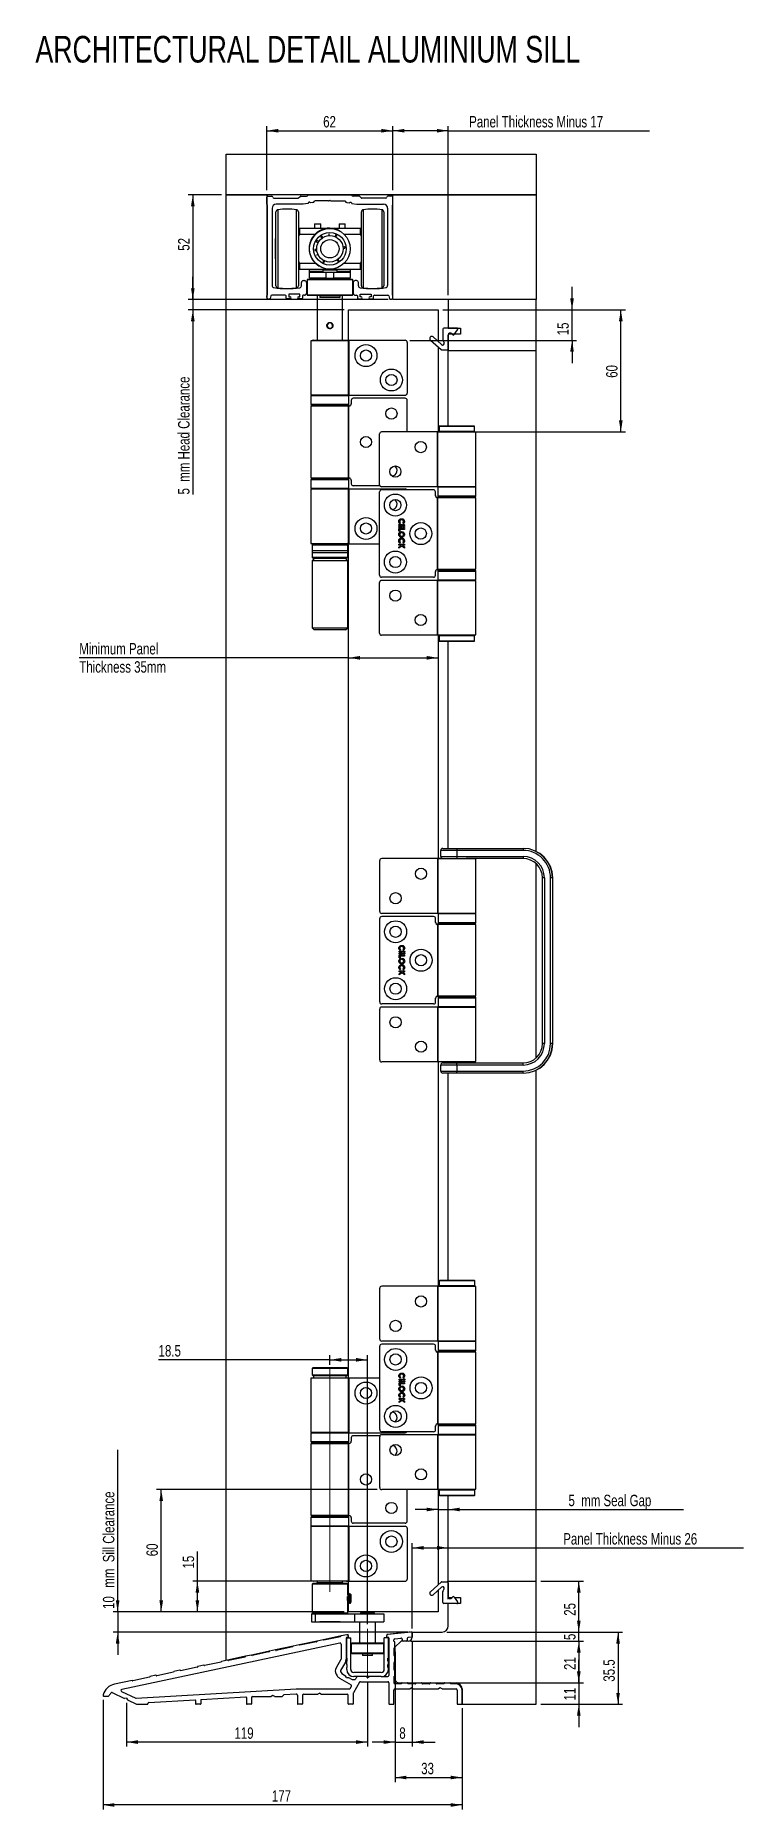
# Model space of a CAD drawing. Header units: millimetres. Extents: x 3976 to 11712, y 853 to 20234.
import ezdxf

# ---------------------------------------------------------------- set-up
doc = ezdxf.new("R2010")
doc.units = ezdxf.units.MM
doc.linetypes.add('CENTERX2', pattern=[20.32, 12.7, -2.54, 2.54, -2.54])
doc.layers.add('FORMAT', color=7, linetype='Continuous')
doc.styles.add('SLDTEXTSTYLE0', font='TXT', dxfattribs={"width": 0.75})
doc.dimstyles.new('SLDDIMSTYLE0', dxfattribs={"dimtxt": 125, "dimasz": 125, "dimexe": 0, "dimexo": 0.0625, "dimgap": 31.25, "dimtad": 1, "dimdec": 0, "dimlfac": 0.045, "dimrnd": 1e-09, "dimzin": 12, "dimdsep": 46, "dimtxsty": 'SLDTEXTSTYLE0', "dimsah": 1, "dimcen": 0.09, "dimadec": 0, "dimazin": 3, "dimtfac": 1, "dimtmove": 0, "dimatfit": 0, "dimfxl": 1, "dimfrac": 2, "dimtolj": 1, "dimtzin": 12, "dimarcsym": 0})
doc.dimstyles.new('SLDDIMSTYLE1', dxfattribs={"dimtxt": 125, "dimasz": 125, "dimexe": 0, "dimexo": 0.0625, "dimgap": 31.25, "dimtad": 1, "dimdec": 0, "dimlfac": 0.045, "dimrnd": 1e-09, "dimzin": 12, "dimdsep": 46, "dimtxsty": 'SLDTEXTSTYLE0', "dimsah": 1, "dimcen": 0.09, "dimadec": 0, "dimazin": 3, "dimtfac": 1, "dimtofl": 0, "dimtmove": 0, "dimatfit": 3, "dimfxl": 1, "dimfrac": 2, "dimtolj": 1, "dimtzin": 12, "dimarcsym": 0})
doc.dimstyles.new('SLDDIMSTYLE2', dxfattribs={"dimtxt": 125, "dimasz": 125, "dimexe": 0, "dimexo": 0.0625, "dimgap": 31.25, "dimtad": 1, "dimdec": 1, "dimlfac": 0.045, "dimrnd": 1e-09, "dimzin": 12, "dimdsep": 46, "dimtxsty": 'SLDTEXTSTYLE0', "dimsah": 1, "dimcen": 0.09, "dimadec": 0, "dimazin": 3, "dimtfac": 1, "dimtofl": 0, "dimtmove": 0, "dimatfit": 3, "dimfxl": 1, "dimfrac": 2, "dimtolj": 1, "dimtzin": 12, "dimarcsym": 0})

msp = doc.modelspace()

# ---------------------------------------------------------------- texts
at = {"layer": 'FORMAT', "color": 7, "ltscale": 50, "insert": (3975.49, 20229.24), "char_height": 291.0417, "attachment_point": 1, "style": 'SLDTEXTSTYLE0'}
msp.add_mtext('ARCHITECTURAL DETAIL ALUMINIUM SILL', dxfattribs=at)

# ---------------------------------------------------------------- blocks, each defined once
blk = doc.blocks.new('_D')
at = {"layer": 'FORMAT', "color": 7, "ltscale": 50}
for p, q in [((4874, 3014), (4874, 4782)), ((7347, 3014), (4824, 3014)), ((4874, 3014), (4874, 2792)), ((8043, 2792), (4824, 2792)), ((4874, 2792), (4874, 2542))]:
    blk.add_line(p, q, dxfattribs=at)
for points in [[(4874, 3014), (4894, 3139), (4854, 3139)], [(4874, 2792), (4854, 2667), (4894, 2667)]]:
    blk.add_solid(points, dxfattribs=at)
at = {"layer": 'FORMAT', "color": 7, "ltscale": 50, "char_height": 125, "attachment_point": 1, "rotation": 90, "style": 'SLDTEXTSTYLE0'}
for s, insert in [('mm  Sill Clearance', (4713, 3276)), ('10', (4713, 3044))]:
    blk.add_mtext(s, dxfattribs=dict(at, insert=insert))
blk = doc.blocks.new('_D_1')
at = {"layer": 'FORMAT', "color": 7, "ltscale": 50}
for p, q in [((7904, 2575), (7904, 1540)), ((8093, 2687), (8093, 1540)), ((7904, 1590), (7654, 1590)), ((7904, 1590), (8093, 1590)), ((8093, 1590), (8343, 1590))]:
    blk.add_line(p, q, dxfattribs=at)
for points in [[(7904, 1590), (7779, 1610), (7779, 1570)], [(8093, 1590), (8218, 1570), (8218, 1610)]]:
    blk.add_solid(points, dxfattribs=at)
at = {"layer": 'FORMAT', "color": 7, "ltscale": 50, "insert": (7951, 1751), "char_height": 125, "attachment_point": 1, "style": 'SLDTEXTSTYLE0'}
blk.add_mtext('8', dxfattribs=at)
blk = doc.blocks.new('_D_2')
at = {"layer": 'FORMAT', "color": 7, "ltscale": 50}
for p, q in [((8076, 2692), (9962, 2692)), ((9912, 2692), (9912, 2237)), ((8088, 2237), (9962, 2237))]:
    blk.add_line(p, q, dxfattribs=at)
for points in [[(9912, 2692), (9892, 2567), (9932, 2567)], [(9912, 2237), (9932, 2362), (9892, 2362)]]:
    blk.add_solid(points, dxfattribs=at)
at = {"layer": 'FORMAT', "color": 7, "ltscale": 50, "insert": (9751, 2378), "char_height": 125, "attachment_point": 1, "rotation": 90, "style": 'SLDTEXTSTYLE0'}
blk.add_mtext('21', dxfattribs=at)
blk = doc.blocks.new('_D_3')
at = {"layer": 'FORMAT', "color": 7, "ltscale": 50}
for p, q in [((9912, 2237), (9912, 2487)), ((8555, 2237), (9962, 2237)), ((9912, 2237), (9912, 2003)), ((9496, 2003), (9962, 2003)), ((9912, 2003), (9912, 1753))]:
    blk.add_line(p, q, dxfattribs=at)
for points in [[(9912, 2237), (9932, 2362), (9892, 2362)], [(9912, 2003), (9892, 1878), (9932, 1878)]]:
    blk.add_solid(points, dxfattribs=at)
at = {"layer": 'FORMAT', "color": 7, "ltscale": 50, "insert": (9751, 2045), "char_height": 125, "attachment_point": 1, "rotation": 90, "style": 'SLDTEXTSTYLE0'}
blk.add_mtext('11', dxfattribs=at)
blk = doc.blocks.new('_D_4')
at = {"layer": 'FORMAT', "color": 7, "ltscale": 50}
for p, q in [((7904, 2263), (7904, 1153)), ((8637, 1959), (8637, 1153)), ((7904, 1203), (8637, 1203))]:
    blk.add_line(p, q, dxfattribs=at)
for points in [[(7904, 1203), (8029, 1183), (8029, 1223)], [(8637, 1203), (8512, 1223), (8512, 1183)]]:
    blk.add_solid(points, dxfattribs=at)
at = {"layer": 'FORMAT', "color": 7, "ltscale": 50, "insert": (8190, 1364), "char_height": 125, "attachment_point": 1, "style": 'SLDTEXTSTYLE0'}
blk.add_mtext('33', dxfattribs=at)
blk = doc.blocks.new('_D_5')
at = {"layer": 'FORMAT', "color": 7, "ltscale": 50}
for p, q in [((9496, 3348), (9962, 3348)), ((9912, 2792), (9912, 3348)), ((8469, 2792), (9962, 2792))]:
    blk.add_line(p, q, dxfattribs=at)
for points in [[(9912, 3348), (9892, 3223), (9932, 3223)], [(9912, 2792), (9932, 2917), (9892, 2917)]]:
    blk.add_solid(points, dxfattribs=at)
at = {"layer": 'FORMAT', "color": 7, "ltscale": 50, "insert": (9751, 2970), "char_height": 125, "attachment_point": 1, "rotation": 90, "style": 'SLDTEXTSTYLE0'}
blk.add_mtext('25', dxfattribs=at)
blk = doc.blocks.new('_D_6')
at = {"layer": 'FORMAT', "color": 7, "ltscale": 50}
for p, q in [((9912, 2792), (9912, 3042)), ((8469, 2792), (9962, 2792)), ((9912, 2692), (9912, 2792)), ((8076, 2692), (9962, 2692)), ((9912, 2692), (9912, 2442))]:
    blk.add_line(p, q, dxfattribs=at)
for points in [[(9912, 2792), (9932, 2917), (9892, 2917)], [(9912, 2692), (9892, 2567), (9932, 2567)]]:
    blk.add_solid(points, dxfattribs=at)
at = {"layer": 'FORMAT', "color": 7, "ltscale": 50, "insert": (9751, 2705), "char_height": 125, "attachment_point": 1, "rotation": 90, "style": 'SLDTEXTSTYLE0'}
blk.add_mtext('5', dxfattribs=at)
blk = doc.blocks.new('_D_7')
at = {"layer": 'FORMAT', "color": 7, "ltscale": 50}
for p, q in [((7604, 2244), (7604, 1540)), ((4970, 2019), (4970, 1540)), ((7604, 1590), (4970, 1590))]:
    blk.add_line(p, q, dxfattribs=at)
for points in [[(4970, 1590), (5095, 1570), (5095, 1610)], [(7604, 1590), (7479, 1610), (7479, 1570)]]:
    blk.add_solid(points, dxfattribs=at)
at = {"layer": 'FORMAT', "color": 7, "ltscale": 50, "insert": (6150, 1751), "char_height": 125, "attachment_point": 1, "style": 'SLDTEXTSTYLE0'}
blk.add_mtext('119', dxfattribs=at)
blk = doc.blocks.new('_D_8')
at = {"layer": 'FORMAT', "color": 7, "ltscale": 50}
for p, q in [((4714, 2053), (4714, 853)), ((8637, 1959), (8637, 853)), ((8637, 903), (4714, 903))]:
    blk.add_line(p, q, dxfattribs=at)
for points in [[(4714, 903), (4839, 883), (4839, 923)], [(8637, 903), (8512, 923), (8512, 883)]]:
    blk.add_solid(points, dxfattribs=at)
at = {"layer": 'FORMAT', "color": 7, "ltscale": 50, "insert": (6559, 1064), "char_height": 125, "attachment_point": 1, "style": 'SLDTEXTSTYLE0'}
blk.add_mtext('177', dxfattribs=at)
blk = doc.blocks.new('_D_9')
at = {"layer": 'FORMAT', "color": 7, "ltscale": 50}
for p, q in [((8375, 4131), (8125, 4131)), ((8375, 4131), (8486, 4131)), ((8486, 3153), (8486, 4181)), ((8486, 4131), (11054, 4131))]:
    blk.add_line(p, q, dxfattribs=at)
for points in [[(8375, 4131), (8250, 4151), (8250, 4111)], [(8486, 4131), (8611, 4111), (8611, 4151)]]:
    blk.add_solid(points, dxfattribs=at)
at = {"layer": 'FORMAT', "color": 7, "ltscale": 50, "char_height": 125, "attachment_point": 1, "style": 'SLDTEXTSTYLE0'}
for s, insert in [('5', (9799, 4292)), ('mm Seal Gap', (9938, 4292))]:
    blk.add_mtext(s, dxfattribs=dict(at, insert=insert))
blk = doc.blocks.new('_D_10')
at = {"layer": 'FORMAT', "color": 1, "ltscale": 50}
for p, q in [((8093, 2831), (8093, 3762)), ((8093, 3712), (8486, 3712)), ((8486, 3380), (8486, 3762)), ((8486, 3712), (11712, 3712))]:
    blk.add_line(p, q, dxfattribs=at)
for points in [[(8093, 3712), (8218, 3692), (8218, 3732)], [(8486, 3712), (8361, 3732), (8361, 3692)]]:
    blk.add_solid(points, dxfattribs=at)
at = {"layer": 'FORMAT', "color": 1, "ltscale": 50, "insert": (9742, 3873), "char_height": 125, "attachment_point": 1, "style": 'SLDTEXTSTYLE0'}
blk.add_mtext('Panel Thickness Minus 26', dxfattribs=at)
blk = doc.blocks.new('_D_11')
at = {"layer": 'FORMAT', "color": 1, "ltscale": 50}
for q in [(4454, 13435), (8375, 13435)]:
    blk.add_line((7397, 13435), q, dxfattribs=at)
for points in [[(7397, 13435), (7522, 13415), (7522, 13455)], [(8375, 13435), (8250, 13455), (8250, 13415)]]:
    blk.add_solid(points, dxfattribs=at)
at = {"layer": 'FORMAT', "color": 1, "ltscale": 50, "char_height": 125, "attachment_point": 1, "style": 'SLDTEXTSTYLE0'}
for s, insert in [('Minimum Panel', (4454, 13597)), ('Thickness 35mm', (4455, 13398))]:
    blk.add_mtext(s, dxfattribs=dict(at, insert=insert))
blk = doc.blocks.new('_D_12')
at = {"layer": 'FORMAT', "color": 7, "ltscale": 50}
for p, q in [((7193, 5713), (7193, 5816)), ((7604, 2878), (7604, 5816)), ((7193, 5766), (5321, 5766)), ((7193, 5766), (7604, 5766))]:
    blk.add_line(p, q, dxfattribs=at)
for points in [[(7193, 5766), (7318, 5746), (7318, 5786)], [(7604, 5766), (7479, 5786), (7479, 5746)]]:
    blk.add_solid(points, dxfattribs=at)
at = {"layer": 'FORMAT', "color": 7, "ltscale": 50, "insert": (5321, 5927), "char_height": 125, "attachment_point": 1, "style": 'SLDTEXTSTYLE0'}
blk.add_mtext('18.5', dxfattribs=at)
blk = doc.blocks.new('_D_13')
at = {"layer": 'FORMAT', "color": 7, "ltscale": 50}
for p, q in [((8469, 2792), (10391, 2792)), ((10341, 2792), (10341, 2003)), ((9496, 2003), (10391, 2003))]:
    blk.add_line(p, q, dxfattribs=at)
for points in [[(10341, 2792), (10321, 2667), (10361, 2667)], [(10341, 2003), (10361, 2128), (10321, 2128)]]:
    blk.add_solid(points, dxfattribs=at)
at = {"layer": 'FORMAT', "color": 7, "ltscale": 50, "insert": (10180, 2250), "char_height": 125, "attachment_point": 1, "rotation": 90, "style": 'SLDTEXTSTYLE0'}
blk.add_mtext('35.5', dxfattribs=at)
blk = doc.blocks.new('_D_14')
at = {"layer": 'FORMAT', "color": 7, "ltscale": 50}
for p, q in [((5695, 17348), (5695, 17598)), ((7831, 17348), (5645, 17348)), ((5695, 17348), (5695, 17237)), ((7347, 17237), (5645, 17237)), ((5695, 17237), (5695, 15219))]:
    blk.add_line(p, q, dxfattribs=at)
for points in [[(5695, 17348), (5715, 17473), (5675, 17473)], [(5695, 17237), (5675, 17112), (5715, 17112)]]:
    blk.add_solid(points, dxfattribs=at)
at = {"layer": 'FORMAT', "color": 7, "ltscale": 50, "char_height": 125, "attachment_point": 1, "rotation": 90, "style": 'SLDTEXTSTYLE0'}
for s, insert in [('mm Head Clearance', (5534, 15358)), ('5', (5534, 15219))]:
    blk.add_mtext(s, dxfattribs=dict(at, insert=insert))
blk = doc.blocks.new('_D_15')
at = {"layer": 'FORMAT', "color": 1, "ltscale": 50}
for p, q in [((7881, 18542), (7881, 19243)), ((8486, 19193), (7881, 19193)), ((8486, 17398), (8486, 19243)), ((8486, 19193), (10684, 19193))]:
    blk.add_line(p, q, dxfattribs=at)
for points in [[(7881, 19193), (8006, 19173), (8006, 19213)], [(8486, 19193), (8361, 19213), (8361, 19173)]]:
    blk.add_solid(points, dxfattribs=at)
at = {"layer": 'FORMAT', "color": 1, "ltscale": 50, "insert": (8714, 19354), "char_height": 125, "attachment_point": 1, "style": 'SLDTEXTSTYLE0'}
blk.add_mtext('Panel Thickness Minus 17', dxfattribs=at)
blk = doc.blocks.new('_D_16')
at = {"layer": 'FORMAT', "color": 7, "ltscale": 50}
for p, q in [((6504, 18542), (6504, 19243)), ((6504, 19193), (7881, 19193)), ((7881, 18542), (7881, 19243))]:
    blk.add_line(p, q, dxfattribs=at)
for points in [[(6504, 19193), (6629, 19173), (6629, 19213)], [(7881, 19193), (7756, 19213), (7756, 19173)]]:
    blk.add_solid(points, dxfattribs=at)
at = {"layer": 'FORMAT', "color": 7, "ltscale": 50, "insert": (7119, 19354), "char_height": 125, "attachment_point": 1, "style": 'SLDTEXTSTYLE0'}
blk.add_mtext('62', dxfattribs=at)
blk = doc.blocks.new('_D_17')
at = {"layer": 'FORMAT', "color": 7, "ltscale": 50}
for p, q in [((6009, 18492), (5645, 18492)), ((5695, 18492), (5695, 17348)), ((6009, 17348), (5645, 17348))]:
    blk.add_line(p, q, dxfattribs=at)
for points in [[(5695, 18492), (5675, 18367), (5715, 18367)], [(5695, 17348), (5715, 17473), (5675, 17473)]]:
    blk.add_solid(points, dxfattribs=at)
at = {"layer": 'FORMAT', "color": 7, "ltscale": 50, "insert": (5534, 17882), "char_height": 125, "attachment_point": 1, "rotation": 90, "style": 'SLDTEXTSTYLE0'}
blk.add_mtext('52', dxfattribs=at)
blk = doc.blocks.new('_D_18')
at = {"layer": 'FORMAT', "color": 7, "ltscale": 50}
for p, q in [((9838, 17237), (9838, 17487)), ((8425, 17237), (9888, 17237)), ((9838, 16903), (9838, 17237)), ((8065, 16903), (9888, 16903)), ((9838, 16903), (9838, 16653))]:
    blk.add_line(p, q, dxfattribs=at)
for points in [[(9838, 17237), (9858, 17362), (9818, 17362)], [(9838, 16903), (9818, 16778), (9858, 16778)]]:
    blk.add_solid(points, dxfattribs=at)
at = {"layer": 'FORMAT', "color": 7, "ltscale": 50, "insert": (9677, 16958), "char_height": 125, "attachment_point": 1, "rotation": 90, "style": 'SLDTEXTSTYLE0'}
blk.add_mtext('15', dxfattribs=at)
blk = doc.blocks.new('_D_19')
at = {"layer": 'FORMAT', "color": 7, "ltscale": 50}
for p, q in [((8425, 17237), (10421, 17237)), ((10371, 15903), (10371, 17237)), ((8445, 15903), (10421, 15903))]:
    blk.add_line(p, q, dxfattribs=at)
for points in [[(10371, 17237), (10351, 17112), (10391, 17112)], [(10371, 15903), (10391, 16028), (10351, 16028)]]:
    blk.add_solid(points, dxfattribs=at)
at = {"layer": 'FORMAT', "color": 7, "ltscale": 50, "insert": (10210, 16494), "char_height": 125, "attachment_point": 1, "rotation": 90, "style": 'SLDTEXTSTYLE0'}
blk.add_mtext('60', dxfattribs=at)
blk = doc.blocks.new('_D_20')
at = {"layer": 'FORMAT', "color": 7, "ltscale": 50}
for p, q in [((5745, 3348), (5745, 3672)), ((7324, 3348), (5695, 3348)), ((5745, 3014), (5745, 3348)), ((7347, 3014), (5695, 3014))]:
    blk.add_line(p, q, dxfattribs=at)
for points in [[(5745, 3348), (5725, 3223), (5765, 3223)], [(5745, 3014), (5765, 3139), (5725, 3139)]]:
    blk.add_solid(points, dxfattribs=at)
at = {"layer": 'FORMAT', "color": 7, "ltscale": 50, "insert": (5584, 3487), "char_height": 125, "attachment_point": 1, "rotation": 90, "style": 'SLDTEXTSTYLE0'}
blk.add_mtext('15', dxfattribs=at)
blk = doc.blocks.new('_D_21')
at = {"layer": 'FORMAT', "color": 7, "ltscale": 50}
for p, q in [((7709, 4348), (5300, 4348)), ((5350, 3014), (5350, 4348)), ((7347, 3014), (5300, 3014))]:
    blk.add_line(p, q, dxfattribs=at)
for points in [[(5350, 4348), (5330, 4223), (5370, 4223)], [(5350, 3014), (5370, 3139), (5330, 3139)]]:
    blk.add_solid(points, dxfattribs=at)
at = {"layer": 'FORMAT', "color": 7, "ltscale": 50, "insert": (5188, 3620), "char_height": 125, "attachment_point": 1, "rotation": 90, "style": 'SLDTEXTSTYLE0'}
blk.add_mtext('60', dxfattribs=at)

# ---------------------------------------------------------------- dimensions: what is measured, and where the dimension line sits
at = {"layer": 'FORMAT', "color": 7, "ltscale": 50}
for base, p1, p2, dimstyle, picture, middle in [((7881.45, 19193.32), (6503.68, 18492.25), (7881.45, 18492.25), 'SLDDIMSTYLE1', '_D_16', (7211.3, 19193.32)), ((7603.68, 5765.67), (7192.56, 5663.36), (7603.68, 2827.8), 'SLDDIMSTYLE2', '_D_12', (5482.87, 5765.67)), ((4970.3417, 1589.806), (7603.675, 2294.4708), (4970.3417, 2069.2588), 'SLDDIMSTYLE1', '_D_7', (6288.4617, 1589.806)), ((8637.01, 1203.36), (7903.68, 2313.45), (8637.01, 2008.92), 'SLDDIMSTYLE0', '_D_4', (8282.18, 1203.36)), ((4714.35, 903.36), (8637.01, 2008.92), (4714.35, 2103.36), 'SLDDIMSTYLE1', '_D_8', (6697.86, 903.36))]:
    dim = msp.add_linear_dim(base=base, p1=p1, p2=p2, dimstyle=dimstyle, dxfattribs=at)
    dim.commit()
    dim.dimension.update_dxf_attribs({"geometry": picture, "text_midpoint": middle, "dimtype": 160})
at = {"layer": 'FORMAT', "color": 1, "ltscale": 50}
for base, p1, p2, text, picture, middle in [((7881.45, 19193.32), (8485.9, 17347.8), (7881.45, 18492.25), 'Panel Thickness Minus 17', '_D_15', (9699.39, 19193.32)), ((8374.79, 13237.26), (7397.01, 17236.69), (8374.79, 17236.69), 'Minimum Panel \\XThickness 35mm', '_D_11', (5095.21, 13237.26)), ((8485.9, 3712.15), (8092.56, 2781.14), (8485.9, 3330.03), 'Panel Thickness Minus 26', '_D_10', (10726.53, 3712.15))]:
    dim = msp.add_linear_dim(base=base, p1=p1, p2=p2, text=text, dimstyle='SLDDIMSTYLE1', dxfattribs=at)
    dim.commit()
    dim.dimension.update_dxf_attribs({"geometry": picture, "text_midpoint": middle, "dimtype": 160})
at = {"layer": 'FORMAT', "color": 7, "ltscale": 50}
for base, p1, p2, dimstyle, picture, middle in [((5695.02, 17347.8), (6059.23, 18492.25), (6059.23, 17347.8), 'SLDDIMSTYLE1', '_D_17', (5695.02, 17974.58)), ((9837.79, 17236.69), (8014.79, 16903.36), (8374.79, 17236.69), 'SLDDIMSTYLE0', '_D_18', (9837.79, 17049.98)), ((10371.45, 17236.69), (8394.79, 15903.36), (8374.79, 17236.69), 'SLDDIMSTYLE1', '_D_19', (10371.45, 16586.57)), ((5349.55, 4347.8), (7397.01, 3014.47), (7759.23, 4347.8), 'SLDDIMSTYLE1', '_D_21', (5349.55, 3712.15)), ((5744.84, 3347.8), (7397.01, 3014.47), (7373.97, 3347.8), 'SLDDIMSTYLE1', '_D_20', (5744.84, 3579.76)), ((9912.07, 3347.8), (8419.23, 2792.25), (9445.9, 3347.8), 'SLDDIMSTYLE1', '_D_5', (9912.07, 3062.21)), ((9912.07006648, 2792.24855422), (8025.89724019, 2692.24855422), (8419.23057353, 2792.24855422), 'SLDDIMSTYLE0', '_D_6', (9912.07006648, 2750.75659165)), ((10340.91, 2003.36), (8419.23, 2792.25), (9445.9, 2003.36), 'SLDDIMSTYLE2', '_D_13', (10340.91, 2411.37)), ((9912.07, 2236.69), (8025.9, 2692.25), (8038.03, 2236.69), 'SLDDIMSTYLE1', '_D_2', (9912.07, 2470.65)), ((9912.07, 2003.36), (8504.69, 2236.69), (9445.9, 2003.36), 'SLDDIMSTYLE0', '_D_3', (9912.07, 2137.11))]:
    dim = msp.add_linear_dim(base=base, p1=p1, p2=p2, angle=90, dimstyle=dimstyle, dxfattribs=at)
    dim.commit()
    dim.dimension.update_dxf_attribs({"geometry": picture, "text_midpoint": middle, "dimtype": 160})
for base, p1, p2, text, picture, middle in [((5695.02, 17236.69), (7881.45, 17347.8), (7397.01, 17236.69), '<> mm Head Clearance', '_D_14', (5695.02, 16152.03)), ((4874.01, 2792.25), (7397.01, 3014.47), (8092.56, 2792.25), '<> mm  Sill Clearance', '_D', (4874.01, 3913))]:
    dim = msp.add_linear_dim(base=base, p1=p1, p2=p2, angle=90, text=text, dimstyle='SLDDIMSTYLE0', dxfattribs=at)
    dim.commit()
    dim.dimension.update_dxf_attribs({"geometry": picture, "text_midpoint": middle, "dimtype": 160})
for base, p1, p2, text, picture, middle in [((8485.9, 4130.74), (8374.79, 3014.47), (8485.9, 3103.36), '<> mm Seal Gap', '_D_9', (10426.53, 4130.74)), ((8092.56, 1589.81), (7903.68, 2624.56), (8092.56, 2736.69), '8', '_D_1', (7997.51, 1589.81))]:
    dim = msp.add_linear_dim(base=base, p1=p1, p2=p2, text=text, dimstyle='SLDDIMSTYLE0', dxfattribs=at)
    dim.commit()
    dim.dimension.update_dxf_attribs({"geometry": picture, "text_midpoint": middle, "dimtype": 160})

# ---------------------------------------------------------------- linework, layer by layer
at = {"color": 7, "linetype": 'Continuous', "lineweight": 25, "ltscale": 50}
for p, q in [((6059.23, 18936.69), (9445.9, 18936.69)), ((6059.23, 18492.25), (6059.23, 18936.69)), ((9445.9, 18936.69), (9445.9, 18492.25)), ((9445.9, 18492.25), (6059.23, 18492.25)), ((6059.23, 18492.25), (6503.68, 18492.25)), ((6059.23, 17347.8), (6059.23, 18492.25)), ((6503.68, 18492.25), (6503.68, 17347.8)), ((6503.68, 18391.8), (6503.68, 18467.8)), ((6514.79, 18478.92), (6559.23, 18478.92)), ((6581.45, 18456.69), (6843.52, 18456.69)), ((6851.37, 18459.95), (6867.09, 18475.66)), ((6874.94, 18478.92), (6937.03, 18478.92)), ((6960.85, 18412.06), (6951.84, 18399.19)), ((6960.12, 18492.25), (7425.01, 18492.25)), ((6969.61, 18413.6), (6960.85, 18412.06)), ((6982.48, 18404.59), (6969.61, 18413.6)), ((7178.6, 18425.58), (7028.79, 18425.58)), ((7183.31, 18427.53), (7187.85, 18432.07)), ((7197.28, 18432.07), (7201.82, 18427.53)), ((7206.53, 18425.58), (7356.34, 18425.58)), ((7402.65, 18404.59), (7415.52, 18413.6)), ((7415.52, 18413.6), (7424.27, 18412.06)), ((7424.27, 18412.06), (7433.29, 18399.19)), ((7510.18, 18478.92), (7448.1, 18478.92)), ((7533.75, 18459.95), (7518.04, 18475.66)), ((7803.68, 18456.69), (7541.61, 18456.69)), ((7870.34, 18478.92), (7825.9, 18478.92)), ((7881.45, 17347.8), (7881.45, 18492.25)), ((7881.45, 18492.25), (9445.9, 18492.25)), ((7881.45, 18391.8), (7881.45, 18467.8)), ((9445.9, 18492.25), (9445.9, 17347.8)), ((6509.08, 18384.47), (6504.94, 18388.7)), ((6510.34, 17398.47), (6510.34, 18381.36)), ((6561.45, 18345.58), (6561.45, 17501.2)), ((6603.68, 18285.54), (6602.84, 18285.54)), ((6603.68, 18242.87), (6602.84, 18242.87)), ((6602.84, 18229.1), (6603.68, 18229.1)), ((6603.68, 17841.11), (6603.68, 18307.82)), ((6899.9, 18390.03), (6605.9, 18390.03)), ((6622.96, 18329.85), (6622.96, 17476.87)), ((6828.84, 17837.72), (6828.84, 18329.85)), ((6848.12, 18307.82), (6848.12, 17498.9)), ((6951.84, 18399.19), (6899.9, 18390.03)), ((7007.85, 18409.06), (6982.48, 18404.59)), ((7377.28, 18409.06), (7402.65, 18404.59)), ((7433.29, 18399.19), (7485.23, 18390.03)), ((7485.23, 18390.03), (7779.23, 18390.03)), ((7537.01, 17498.9), (7537.01, 18307.82)), ((7556.29, 18329.85), (7556.29, 17871.36)), ((7762.17, 17476.87), (7762.17, 18329.85)), ((7781.45, 18307.82), (7781.45, 17873.01)), ((7782.29, 18289.64), (7781.45, 18289.64)), ((7782.29, 18232.66), (7781.45, 18232.66)), ((7823.68, 18345.58), (7823.68, 17501.2)), ((7874.79, 17398.47), (7874.79, 18381.36)), ((7876.05, 18384.47), (7880.19, 18388.7)), ((6602.84, 18185.19), (6603.68, 18185.19)), ((6603.68, 18177.38), (6602.84, 18177.38)), ((6602.84, 18119.32), (6603.68, 18119.32)), ((6603.68, 18080.95), (6602.84, 18080.95)), ((6602.84, 18024.87), (6603.68, 18024.87)), ((6859.23, 18125.58), (6848.12, 18114.47)), ((6859.23, 18062.06), (6848.12, 18046.08)), ((7152.99, 18125.58), (6859.23, 18125.58)), ((6859.23, 18125.58), (6859.23, 18062.06)), ((6859.23, 18062.06), (7029.61, 18062.06)), ((7025.9, 18174.47), (7025.9, 18125.58)), ((7025.9, 18174.47), (7072.42, 18174.47)), ((7072.42, 18174.47), (7092.56, 18174.47)), ((7092.56, 18125.58), (7092.56, 18174.47)), ((7117.54, 18023.41), (7107.23, 18038.22)), ((7525.9, 18125.58), (7222.88, 18125.58)), ((7253.91, 18050.69), (7246.99, 18035.95)), ((7292.56, 18174.47), (7292.56, 18125.58)), ((7292.56, 18174.47), (7332.18, 18174.47)), ((7332.18, 18174.47), (7359.23, 18174.47)), ((7348.12, 18062.06), (7525.9, 18062.06)), ((7359.23, 18125.58), (7359.23, 18174.47)), ((7537.01, 18114.47), (7525.9, 18125.58)), ((7525.9, 18062.06), (7525.9, 18125.58)), ((7537.01, 18046.08), (7525.9, 18062.06)), ((7781.45, 18212.54), (7782.29, 18212.54)), ((7781.45, 18195), (7782.29, 18195)), ((7781.45, 18182.17), (7782.29, 18182.17)), ((7781.45, 18155.7), (7782.29, 18155.7)), ((7781.45, 18116), (7782.29, 18116)), ((6603.68, 18014.47), (6598.12, 18014.47)), ((6598.12, 17903.36), (6598.12, 18014.47)), ((6598.12, 17792.25), (6598.12, 17903.36)), ((6603.68, 17985.62), (6602.84, 17985.62)), ((6603.68, 17498.9), (6603.68, 17841.11)), ((6828.84, 17476.87), (6828.84, 17837.72)), ((7034.3, 17882.82), (7049.87, 17884.15)), ((7350.83, 17923.9), (7332.84, 17922.37)), ((7556.29, 17871.36), (7556.29, 17476.87)), ((7787.01, 18014.47), (7781.45, 18014.47)), ((7781.45, 17873.01), (7781.45, 17498.9)), ((7787.01, 17792.25), (7787.01, 18014.47)), ((6598.12, 17792.25), (6603.68, 17792.25)), ((6603.68, 17766.6), (6602.84, 17766.6)), ((6603.68, 17676.3), (6602.84, 17676.3)), ((6603.68, 17662.02), (6602.84, 17662.02)), ((6848.12, 17760.63), (6859.23, 17744.66)), ((6848.12, 17692.25), (6859.23, 17681.14)), ((6859.23, 17744.66), (6859.23, 17681.14)), ((6859.23, 17744.66), (7035.25, 17744.66)), ((6859.23, 17681.14), (7525.9, 17681.14)), ((6970.34, 17655.1), (6970.34, 17681.14)), ((6970.34, 17655.1), (6970.34, 17654.31)), ((7114.79, 17655.1), (6970.34, 17655.1)), ((6970.34, 17647.8), (6970.34, 17654.31)), ((7114.79, 17654.31), (6970.34, 17654.31)), ((6970.34, 17581.14), (6970.34, 17647.8)), ((6970.34, 17647.8), (7148.12, 17647.8)), ((7114.79, 17670.03), (7114.79, 17647.8)), ((7270.34, 17670.03), (7114.79, 17670.03)), ((7131.22, 17756.03), (7138.63, 17771.82)), ((7148.12, 17647.8), (7148.12, 17581.14)), ((7148.12, 17647.8), (7237.01, 17647.8)), ((7237.01, 17581.14), (7237.01, 17647.8)), ((7237.01, 17647.8), (7414.79, 17647.8)), ((7270.34, 17647.8), (7270.34, 17670.03)), ((7414.79, 17655.1), (7270.34, 17655.1)), ((7414.79, 17654.31), (7270.34, 17654.31)), ((7348.12, 17744.66), (7525.9, 17744.66)), ((7414.79, 17681.14), (7414.79, 17655.1)), ((7414.79, 17654.31), (7414.79, 17655.1)), ((7414.79, 17654.31), (7414.79, 17647.8)), ((7414.79, 17647.8), (7414.79, 17581.14)), ((7525.9, 17744.66), (7537.01, 17760.63)), ((7525.9, 17681.14), (7525.9, 17744.66)), ((7525.9, 17681.14), (7537.01, 17692.25)), ((7781.45, 17792.25), (7787.01, 17792.25)), ((7781.45, 17740.41), (7782.29, 17740.41)), ((7782.29, 17710.39), (7781.45, 17710.39)), ((7782.29, 17675.06), (7781.45, 17675.06)), ((7781.45, 17654.12), (7782.29, 17654.12)), ((6603.68, 17633.78), (6602.84, 17633.78)), ((6602.84, 17631.03), (6603.68, 17631.03)), ((6603.68, 17620.11), (6602.84, 17620.11)), ((6602.84, 17520.34), (6603.68, 17520.34)), ((6753.68, 17468.24), (6753.68, 17468.22)), ((6881.45, 17499.84), (6881.45, 17534.47)), ((6903.68, 17556.69), (6914.79, 17556.69)), ((6937.01, 17534.47), (6937.01, 17418.92)), ((6949.23, 17570.03), (6942.56, 17563.36)), ((6942.56, 17563.36), (6942.56, 17398.92)), ((6948.25, 17563.36), (6942.56, 17563.36)), ((7442.56, 17563.36), (6948.25, 17563.36)), ((6949.23, 17570.03), (6954.77, 17570.03)), ((6954.77, 17570.03), (7435.9, 17570.03)), ((7148.12, 17581.14), (6970.34, 17581.14)), ((7053.68, 17581.14), (7053.68, 17570.03)), ((7103.68, 17581.14), (7103.68, 17570.03)), ((7148.12, 17581.14), (7237.01, 17581.14)), ((7414.79, 17581.14), (7237.01, 17581.14)), ((7281.45, 17570.03), (7281.45, 17581.14)), ((7331.45, 17570.03), (7331.45, 17581.14)), ((7442.56, 17563.36), (7435.9, 17570.03)), ((7442.56, 17398.92), (7442.56, 17563.36)), ((7448.12, 17534.47), (7448.12, 17418.92)), ((7481.45, 17556.69), (7470.34, 17556.69)), ((7503.68, 17499.84), (7503.68, 17534.47)), ((7631.45, 17468.22), (7631.45, 17468.24)), ((7781.45, 17617.06), (7782.29, 17617.06)), ((7782.29, 17586.31), (7781.45, 17586.31)), ((7782.29, 17574.06), (7781.45, 17574.06)), ((7782.29, 17569.07), (7781.45, 17569.07)), ((7781.45, 17529.02), (7782.29, 17529.02)), ((7781.45, 17517.63), (7782.29, 17517.63)), ((7781.45, 17512.08), (7782.29, 17512.08)), ((6059.23, 2482.45), (6059.23, 17347.8)), ((6503.68, 17347.8), (6059.23, 17347.8)), ((6503.68, 17374.47), (6503.68, 17388.25)), ((6505.03, 17391.44), (6508.99, 17395.28)), ((6529.91, 17352.25), (6525.9, 17352.25)), ((6548.14, 17388.46), (6540.64, 17360.48)), ((6705.72, 17396.69), (6558.87, 17396.69)), ((6714.61, 17365.66), (6714.61, 17387.8)), ((6756.76, 17356.78), (6723.48, 17356.78)), ((6863.23, 17407.8), (6743.45, 17407.8)), ((6743.45, 17407.8), (6743.45, 17378.97)), ((6743.45, 17378.97), (6756.76, 17378.97)), ((6849.93, 17378.97), (6863.23, 17378.97)), ((6883.2, 17356.78), (6849.93, 17356.78)), ((6863.23, 17378.97), (6863.23, 17407.8)), ((6892.07, 17387.8), (6892.07, 17365.66)), ((6914.79, 17396.69), (6900.96, 17396.69)), ((6942.56, 17398.92), (6949.23, 17392.25)), ((6942.56, 17398.92), (6948.25, 17398.92)), ((6948.25, 17398.92), (7442.56, 17398.92)), ((6954.77, 17392.25), (6949.23, 17392.25)), ((7435.9, 17392.25), (6954.77, 17392.25)), ((7053.68, 17392.25), (7053.68, 16903.36)), ((7085.9, 17392.25), (7081.45, 17387.8)), ((7081.45, 17387.8), (7081.45, 17374.47)), ((7303.68, 17387.8), (7081.45, 17387.8)), ((7081.45, 17374.47), (7085.9, 17370.03)), ((7081.45, 17374.47), (7303.68, 17374.47)), ((7299.23, 17370.03), (7085.9, 17370.03)), ((7303.68, 17387.8), (7299.23, 17392.25)), ((7299.23, 17370.03), (7303.68, 17374.47)), ((7303.68, 17374.47), (7303.68, 17387.8)), ((7331.45, 16903.36), (7331.45, 17392.25)), ((7435.9, 17392.25), (7442.56, 17398.92)), ((7470.34, 17396.69), (7484.17, 17396.69)), ((7493.06, 17387.8), (7493.06, 17365.66)), ((7501.93, 17356.78), (7535.2, 17356.78)), ((7521.89, 17407.8), (7641.68, 17407.8)), ((7521.89, 17378.97), (7521.89, 17407.8)), ((7535.2, 17378.97), (7521.89, 17378.97)), ((7641.68, 17378.97), (7628.37, 17378.97)), ((7628.37, 17356.78), (7661.64, 17356.78)), ((7641.68, 17407.8), (7641.68, 17378.97)), ((7670.52, 17365.66), (7670.52, 17387.8)), ((7679.41, 17396.69), (7826.26, 17396.69)), ((7836.99, 17388.46), (7844.49, 17360.48)), ((7855.22, 17352.25), (7859.23, 17352.25)), ((7880.1, 17391.44), (7876.14, 17395.28)), ((7881.45, 17374.47), (7881.45, 17388.25)), ((9445.9, 17347.8), (7881.45, 17347.8)), ((8485.9, 17347.8), (8485.9, 17036.69)), ((9445.9, 17347.8), (8485.9, 17347.8)), ((9445.9, 16792.25), (9445.9, 17347.8)), ((7222.42, 17054.57), (7219.98, 17055.38)), ((7397.01, 16903.36), (7397.01, 17236.69)), ((7397.01, 17236.69), (8374.79, 17236.69)), ((8374.79, 17236.69), (8374.79, 16891.23)), ((7008.12, 16903.36), (6985.9, 16899.44)), ((6985.9, 16899.44), (6985.9, 16307.28)), ((7395.89, 16899.44), (6985.9, 16899.44)), ((7008.12, 16903.36), (7373.97, 16903.36)), ((7216.42, 17048.17), (7218.53, 17046.72)), ((7373.97, 16903.36), (8014.79, 16903.36)), ((7395.89, 16307.28), (7395.89, 16899.44)), ((7400.27, 16898.79), (7400.27, 16307.93)), ((8037.01, 16881.14), (8037.01, 16325.58)), ((8291.03, 16906.85), (8407.73, 16801.77)), ((8413.27, 16856.59), (8320.77, 16939.87)), ((8425.9, 17025.58), (8425.9, 16908.7)), ((8426.94, 16904), (8439.87, 16876.27)), ((8579.23, 17036.69), (8437.01, 17036.69)), ((8485.9, 17036.69), (8619.23, 17036.69)), ((8485.9, 16970.03), (8485.9, 16792.25)), ((8619.23, 16970.03), (8485.9, 16970.03)), ((8485.9, 16810.03), (8485.9, 16961.14)), ((8525.5, 16974.98), (8533.2, 16965.32)), ((8550.99, 16965.88), (8588.33, 17019.21)), ((8619.23, 17036.69), (8619.23, 16970.03)), ((8374.79, 16831.43), (8374.79, 15903.36)), ((8415.16, 16798.92), (8474.79, 16798.92)), ((8485.9, 15970.03), (8485.9, 16792.25)), ((8485.9, 16792.25), (9445.9, 16792.25)), ((9445.9, 11320.54), (9445.9, 16792.25)), ((6985.9, 16307.28), (7008.12, 16303.36)), ((6985.9, 16307.28), (7395.89, 16307.28)), ((6985.9, 16297.8), (6985.9, 16204.34)), ((7029.57, 16297.8), (6985.9, 16297.8)), ((6991.45, 16303.36), (7033.96, 16303.36)), ((7399.23, 16297.8), (7029.57, 16297.8)), ((7033.96, 16303.36), (7390.89, 16303.36)), ((7390.89, 16303.36), (8014.79, 16303.36)), ((7397.01, 16302.25), (7397.01, 16303.36)), ((7399.23, 16204.34), (7399.23, 16297.8)), ((6985.9, 16204.34), (7029.57, 16204.34)), ((7008.12, 16186.69), (6985.9, 16182.77)), ((6985.9, 16182.77), (6985.9, 15401.72)), ((7394.71, 16182.77), (6985.9, 16182.77)), ((6986.23, 16202.44), (6989.94, 16192.25)), ((7029.84, 16202.44), (6986.23, 16202.44)), ((6989.94, 16192.25), (7395.19, 16192.25)), ((6998.32, 16192.25), (7000.34, 16186.69)), ((7382.27, 16186.69), (7000.34, 16186.69)), ((7029.57, 16204.34), (7399.23, 16204.34)), ((7398.9, 16202.44), (7029.84, 16202.44)), ((7372.98, 16186.69), (7394.71, 16182.77)), ((7400.27, 16186.69), (7382.27, 16186.69)), ((7384.79, 16186.69), (7386.81, 16192.25)), ((7394.71, 15401.72), (7394.71, 16182.77)), ((7395.19, 16192.25), (7398.9, 16202.44)), ((7397.01, 16186.69), (7397.01, 16197.25)), ((7400.27, 15397.8), (7400.27, 16186.69)), ((7403.68, 16186.69), (7400.27, 16186.69)), ((7425.9, 16247.8), (7425.9, 16208.92)), ((8014.79, 16270.03), (7448.12, 16270.03)), ((8037.01, 15903.36), (8037.01, 16247.8)), ((8391.45, 15903.36), (7757.01, 15903.36)), ((8368.12, 15898.66), (8372.56, 15899.44)), ((8368.12, 15308.06), (8368.12, 15898.66)), ((8372.56, 15899.44), (8394.79, 15903.36)), ((8785.9, 15899.44), (8372.56, 15899.44)), ((8372.56, 15307.28), (8372.56, 15899.44)), ((8391.45, 15970.03), (8384.79, 15963.36)), ((8384.79, 15963.36), (8384.79, 15910.03)), ((8406.74, 15963.36), (8384.79, 15963.36)), ((8384.79, 15910.03), (8391.45, 15903.36)), ((8384.79, 15910.03), (8406.74, 15910.03)), ((8391.45, 15970.03), (8412.66, 15970.03)), ((8412.66, 15903.36), (8391.45, 15903.36)), ((8773.68, 15963.36), (8406.74, 15963.36)), ((8406.74, 15910.03), (8773.68, 15910.03)), ((8412.66, 15970.03), (8767.01, 15970.03)), ((8767.01, 15903.36), (8412.66, 15903.36)), ((8785.9, 15899.44), (8763.68, 15903.36)), ((8773.68, 15963.36), (8767.01, 15970.03)), ((8767.01, 15903.36), (8773.68, 15910.03)), ((8773.68, 15910.03), (8773.68, 15963.36)), ((8785.9, 15307.28), (8785.9, 15899.44)), ((7734.79, 15325.58), (7734.79, 15881.14)), ((6985.9, 15401.72), (7008.12, 15397.8)), ((6985.9, 15401.72), (7394.71, 15401.72)), ((6985.9, 15380.16), (6985.9, 15286.69)), ((7399.23, 15380.16), (6985.9, 15380.16)), ((6989.94, 15392.25), (6986.23, 15382.06)), ((6986.23, 15382.06), (7398.9, 15382.06)), ((7267.17, 15392.25), (6989.94, 15392.25)), ((7000.34, 15397.8), (6998.32, 15392.25)), ((7000.34, 15397.8), (7013.72, 15397.8)), ((7013.72, 15397.8), (7382.27, 15397.8)), ((7395.19, 15392.25), (7267.17, 15392.25)), ((7394.71, 15401.72), (7372.98, 15397.8)), ((7382.27, 15397.8), (7400.27, 15397.8)), ((7386.81, 15392.25), (7384.79, 15397.8)), ((7398.9, 15382.06), (7395.19, 15392.25)), ((7397.01, 15387.24), (7397.01, 15397.8)), ((7399.23, 15286.69), (7399.23, 15380.16)), ((7400.27, 15397.8), (7403.68, 15397.8)), ((7425.9, 15375.58), (7425.9, 15336.69)), ((7737.76, 15314.47), (7448.12, 15314.47)), ((6985.9, 15286.69), (7399.23, 15286.69)), ((7008.12, 15281.14), (6985.9, 15277.22)), ((6985.9, 15277.22), (6985.9, 14685.06)), ((7395.89, 15277.22), (6985.9, 15277.22)), ((7390.89, 15281.14), (6991.45, 15281.14)), ((7390.89, 15281.14), (8014.79, 15281.14)), ((7395.89, 14685.06), (7395.89, 15277.22)), ((7397.01, 15281.14), (7397.01, 15282.25)), ((7400.27, 15276.57), (7400.27, 14685.71)), ((7734.79, 14336.69), (7734.79, 15247.8)), ((8378.12, 15303.36), (7757.01, 15303.36)), ((8323.68, 15270.03), (7757.01, 15270.03)), ((8345.9, 15205.34), (8345.9, 15247.8)), ((8372.56, 15307.28), (8368.12, 15308.06)), ((8368.12, 15186.07), (8371.63, 15186.69)), ((8368.12, 15186.69), (8368.12, 15186.07)), ((8368.12, 15186.69), (8371.63, 15186.69)), ((8368.12, 14401.05), (8368.12, 15183.44)), ((8371.63, 15186.69), (8387.01, 15186.69)), ((8394.79, 15303.36), (8372.56, 15307.28)), ((8372.56, 15307.28), (8785.9, 15307.28)), ((8372.56, 15297.8), (8372.56, 15204.34)), ((8785.9, 15297.8), (8372.56, 15297.8)), ((8372.56, 15204.34), (8785.9, 15204.34)), ((8372.56, 15182.77), (8394.79, 15186.69)), ((8372.56, 15182.77), (8372.56, 15183.44)), ((8785.9, 15182.77), (8372.56, 15182.77)), ((8372.56, 14401.72), (8372.56, 15182.77)), ((8372.9, 15202.44), (8376.61, 15192.25)), ((8785.56, 15202.44), (8372.9, 15202.44)), ((8374.79, 15303.36), (8374.79, 15302.25)), ((8374.79, 15197.25), (8374.79, 15186.69)), ((8376.61, 15192.25), (8758.57, 15192.25)), ((8378.12, 15303.36), (8780.34, 15303.36)), ((8384.99, 15192.25), (8387.01, 15186.69)), ((8771.45, 15186.69), (8387.01, 15186.69)), ((8758.57, 15192.25), (8781.85, 15192.25)), ((8763.68, 15303.36), (8785.9, 15307.28)), ((8785.9, 15182.77), (8763.68, 15186.69)), ((8771.45, 15186.69), (8773.47, 15192.25)), ((8781.85, 15192.25), (8785.56, 15202.44)), ((8785.9, 15204.34), (8785.9, 15297.8)), ((8785.9, 14401.72), (8785.9, 15182.77)), ((7945.9, 14878.92), (7945.9, 14889.68)), ((7945.9, 14889.68), (7985.3, 14889.68)), ((7985.3, 14878.92), (7945.9, 14878.92)), ((7945.9, 14858.92), (7945.9, 14869.68)), ((7945.9, 14869.68), (7985.3, 14869.68)), ((7985.3, 14858.92), (7945.9, 14858.92)), ((7945.9, 14847.38), (8005.9, 14847.38)), ((7945.9, 14819.68), (7945.9, 14847.38)), ((7956.67, 14819.68), (7945.9, 14819.68)), ((7963.85, 14906.04), (7955.81, 14898.39)), ((7956.67, 14836.61), (7956.67, 14819.68)), ((8005.9, 14836.61), (7956.67, 14836.61)), ((7985.3, 14889.68), (7985.3, 14878.92)), ((7985.3, 14869.68), (7985.3, 14858.92)), ((7995.49, 14898.15), (7987.94, 14906.04)), ((8005.9, 14847.38), (8005.9, 14836.61)), ((6985.9, 14685.06), (7008.12, 14681.14)), ((6985.9, 14685.06), (7395.89, 14685.06)), ((6998.12, 14675.58), (6998.12, 14533.72)), ((7387.01, 14675.58), (6998.12, 14675.58)), ((7003.68, 14681.14), (7378.49, 14681.14)), ((7381.45, 14664.47), (7003.68, 14664.47)), ((7003.68, 14608.92), (7381.45, 14608.92)), ((7003.68, 14584.83), (7381.45, 14584.83)), ((7378.49, 14681.14), (7734.79, 14681.14)), ((7387.01, 14533.72), (7387.01, 14675.58)), ((7397.01, 5570.03), (7397.01, 14681.14)), ((7945.9, 14665.07), (7945.9, 14675.84)), ((7945.9, 14675.84), (8005.9, 14675.84)), ((7974.03, 14665.07), (7945.9, 14665.07)), ((7945.9, 14645.35), (7974.03, 14665.07)), ((7979.36, 14655.84), (7945.9, 14632.38)), ((7945.9, 14632.38), (7945.9, 14645.35)), ((7963.85, 14694.5), (7955.81, 14686.85)), ((8005.9, 14634.46), (7979.36, 14655.84)), ((7984.78, 14665.07), (8005.9, 14648.05)), ((8005.9, 14665.07), (7984.78, 14665.07)), ((7995.49, 14686.61), (7987.94, 14694.5)), ((8005.9, 14675.84), (8005.9, 14665.07)), ((8005.9, 14648.05), (8005.9, 14634.46)), ((6998.12, 14533.72), (7387.01, 14533.72)), ((7020.34, 14518.16), (6998.12, 14495.94)), ((6998.12, 14495.94), (6998.12, 13762.61)), ((7216.74, 14495.94), (6998.12, 14495.94)), ((6999.75, 14529.79), (7003.96, 14525.58)), ((7385.38, 14529.79), (6999.75, 14529.79)), ((7003.68, 14533.72), (7381.45, 14533.72)), ((7003.96, 14525.58), (7381.17, 14525.58)), ((7011.81, 14525.58), (7019.23, 14518.16)), ((7365.9, 14518.16), (7019.23, 14518.16)), ((7387.01, 14495.94), (7216.74, 14495.94)), ((7387.01, 14495.94), (7364.79, 14518.16)), ((7365.9, 14518.16), (7373.31, 14525.58)), ((7381.17, 14525.58), (7385.38, 14529.79)), ((7387.01, 13762.61), (7387.01, 14495.94)), ((8345.9, 14336.69), (8345.9, 14379.16)), ((8371.63, 14397.8), (8368.12, 14398.42)), ((8368.12, 14398.42), (8368.12, 14397.8)), ((8371.63, 14397.8), (8368.12, 14397.8)), ((8387.01, 14397.8), (8371.63, 14397.8)), ((8394.79, 14397.8), (8372.56, 14401.72)), ((8372.56, 14401.72), (8785.9, 14401.72)), ((8372.56, 14401.05), (8372.56, 14401.72)), ((8372.56, 14380.16), (8372.56, 14286.69)), ((8652.81, 14380.16), (8372.56, 14380.16)), ((8376.61, 14392.25), (8372.9, 14382.06)), ((8372.9, 14382.06), (8652.69, 14382.06)), ((8374.79, 14397.8), (8374.79, 14387.24)), ((8781.85, 14392.25), (8376.61, 14392.25)), ((8387.01, 14397.8), (8384.99, 14392.25)), ((8387.01, 14397.8), (8771.45, 14397.8)), ((8652.69, 14382.06), (8785.56, 14382.06)), ((8785.9, 14380.16), (8652.81, 14380.16)), ((8763.68, 14397.8), (8785.9, 14401.72)), ((8773.47, 14392.25), (8771.45, 14397.8)), ((8785.56, 14382.06), (8781.85, 14392.25)), ((8785.9, 14286.69), (8785.9, 14380.16)), ((7734.79, 13703.36), (7734.79, 14258.92)), ((8323.68, 14314.47), (7757.01, 14314.47)), ((8378.12, 14281.14), (7757.01, 14281.14)), ((8368.12, 14276.44), (8372.56, 14277.22)), ((8368.12, 13685.84), (8368.12, 14276.44)), ((8372.56, 14286.69), (8652.81, 14286.69)), ((8372.56, 14277.22), (8394.79, 14281.14)), ((8785.9, 14277.22), (8372.56, 14277.22)), ((8372.56, 13685.06), (8372.56, 14277.22)), ((8374.79, 14282.25), (8374.79, 14281.14)), ((8650.83, 14281.14), (8378.12, 14281.14)), ((8780.34, 14281.14), (8650.83, 14281.14)), ((8652.81, 14286.69), (8785.9, 14286.69)), ((8785.9, 14277.22), (8763.68, 14281.14)), ((8785.9, 13685.06), (8785.9, 14277.22)), ((6998.12, 13762.61), (7020.34, 13740.39)), ((6998.12, 13762.61), (7216.74, 13762.61)), ((7216.74, 13762.61), (7387.01, 13762.61)), ((7364.79, 13740.39), (7387.01, 13762.61)), ((7213.98, 13740.39), (7020.34, 13740.39)), ((7364.79, 13740.39), (7213.98, 13740.39)), ((8391.45, 13681.14), (7757.01, 13681.14)), ((8372.56, 13685.06), (8368.12, 13685.84)), ((8394.79, 13681.14), (8372.56, 13685.06)), ((8372.56, 13685.06), (8785.9, 13685.06)), ((8374.79, 13681.14), (8374.79, 11242.25)), ((8391.45, 13681.14), (8384.79, 13674.47)), ((8384.79, 13674.47), (8384.79, 13621.14)), ((8721.54, 13674.47), (8384.79, 13674.47)), ((8384.79, 13621.14), (8391.45, 13614.47)), ((8384.79, 13621.14), (8721.54, 13621.14)), ((8391.45, 13681.14), (8716.66, 13681.14)), ((8716.66, 13614.47), (8391.45, 13614.47)), ((8485.9, 11353.36), (8485.9, 13614.47)), ((8716.66, 13681.14), (8767.01, 13681.14)), ((8767.01, 13614.47), (8716.66, 13614.47)), ((8773.68, 13674.47), (8721.54, 13674.47)), ((8721.54, 13621.14), (8773.68, 13621.14)), ((8763.68, 13681.14), (8785.9, 13685.06)), ((8773.68, 13674.47), (8767.01, 13681.14)), ((8767.01, 13614.47), (8773.68, 13621.14)), ((8773.68, 13621.14), (8773.68, 13674.47)), ((8397.01, 11242.25), (7759.23, 11242.25)), ((8374.79, 11238.33), (8397.01, 11242.25)), ((8397.01, 11242.25), (8680, 11242.25)), ((8580.82, 11331.14), (8403.68, 11331.14)), ((8403.68, 11264.47), (8403.68, 11331.14)), ((8403.68, 11264.47), (8580.82, 11264.47)), ((8425.9, 11353.36), (8580.9, 11353.36)), ((8580.82, 11331.14), (8580.82, 11264.47)), ((9303.04, 11331.14), (8580.82, 11331.14)), ((8580.82, 11264.47), (9303.04, 11264.47)), ((8580.9, 11353.36), (9303.11, 11353.36)), ((9303.11, 11242.25), (8680, 11242.25)), ((8788.12, 11238.33), (8765.9, 11242.25)), ((9304.23, 11353.36), (9303.11, 11353.36)), ((7737.01, 10664.47), (7737.01, 11220.03)), ((8370.34, 11237.55), (8374.79, 11238.33)), ((8370.34, 10646.95), (8370.34, 11237.55)), ((8788.12, 11238.33), (8374.79, 11238.33)), ((8374.79, 10646.17), (8374.79, 11238.33)), ((8788.12, 10646.17), (8788.12, 11238.33)), ((9445.9, 9064.52), (9445.9, 11186.64)), ((9514.22, 9220.03), (9514.22, 11031.14)), ((9536.37, 11031.14), (9514.22, 11031.14)), ((9536.37, 11031.14), (9536.37, 9220.03)), ((9625.34, 11031.14), (9603.03, 11031.14)), ((9603.03, 9220.03), (9603.03, 11031.14)), ((9625.34, 11031.14), (9625.34, 9220.03)), ((9626.45, 11031.14), (9625.34, 11031.14)), ((9626.45, 9220.03), (9626.45, 11031.14)), ((7737.01, 9675.58), (7737.01, 10586.69)), ((8380.34, 10642.25), (7759.23, 10642.25)), ((8325.9, 10608.92), (7759.23, 10608.92)), ((8348.12, 10544.23), (8348.12, 10586.69)), ((8374.79, 10646.17), (8370.34, 10646.95)), ((8370.34, 10524.96), (8373.86, 10525.58)), ((8370.34, 10525.58), (8370.34, 10524.96)), ((8370.34, 10525.58), (8373.86, 10525.58)), ((8370.34, 9739.94), (8370.34, 10522.33)), ((8373.86, 10525.58), (8389.23, 10525.58)), ((8374.79, 10646.17), (8788.12, 10646.17)), ((8397.01, 10642.25), (8374.79, 10646.17)), ((8374.79, 10642.25), (8374.79, 10525.58)), ((8374.79, 10636.69), (8374.79, 10543.23)), ((8788.12, 10636.69), (8374.79, 10636.69)), ((8374.79, 10543.23), (8788.12, 10543.23)), ((8374.79, 10521.66), (8397.01, 10525.58)), ((8374.79, 10521.66), (8374.79, 10522.33)), ((8788.12, 10521.66), (8374.79, 10521.66)), ((8374.79, 9740.61), (8374.79, 10521.66)), ((8375.12, 10541.33), (8378.83, 10531.14)), ((8787.78, 10541.33), (8375.12, 10541.33)), ((8378.83, 10531.14), (8649.2, 10531.14)), ((8380.34, 10642.25), (8782.56, 10642.25)), ((8387.21, 10531.14), (8389.23, 10525.58)), ((8773.68, 10525.58), (8389.23, 10525.58)), ((8649.2, 10531.14), (8784.08, 10531.14)), ((8765.9, 10642.25), (8788.12, 10646.17)), ((8788.12, 10521.66), (8765.9, 10525.58)), ((8773.68, 10525.58), (8775.7, 10531.14)), ((8784.08, 10531.14), (8787.78, 10541.33)), ((8788.12, 10543.23), (8788.12, 10636.69)), ((8788.12, 9740.61), (8788.12, 10521.66)), ((7948.12, 10228.57), (7987.52, 10228.57)), ((7948.12, 10217.8), (7948.12, 10228.57)), ((7987.52, 10217.8), (7948.12, 10217.8)), ((7948.12, 10197.8), (7948.12, 10208.57)), ((7948.12, 10208.57), (7987.52, 10208.57)), ((7987.52, 10197.8), (7948.12, 10197.8)), ((7948.12, 10158.57), (7948.12, 10186.27)), ((7948.12, 10186.27), (8008.12, 10186.27)), ((7958.89, 10158.57), (7948.12, 10158.57)), ((7966.08, 10244.93), (7958.04, 10237.28)), ((8008.12, 10175.5), (7958.89, 10175.5)), ((7958.89, 10175.5), (7958.89, 10158.57)), ((7987.52, 10228.57), (7987.52, 10217.8)), ((7987.52, 10208.57), (7987.52, 10197.8)), ((7997.71, 10237.03), (7990.16, 10244.93)), ((8008.12, 10186.27), (8008.12, 10175.5)), ((7948.12, 10003.96), (7948.12, 10014.73)), ((7948.12, 10014.73), (8008.12, 10014.73)), ((7976.26, 10003.96), (7948.12, 10003.96)), ((7948.12, 9984.23), (7976.26, 10003.96)), ((7981.58, 9994.73), (7948.12, 9971.27)), ((7948.12, 9971.27), (7948.12, 9984.23)), ((7966.08, 10033.39), (7958.04, 10025.74)), ((8008.12, 9973.34), (7981.58, 9994.73)), ((8008.12, 10003.96), (7987, 10003.96)), ((7987, 10003.96), (8008.12, 9986.94)), ((7997.71, 10025.5), (7990.16, 10033.39)), ((8008.12, 10014.73), (8008.12, 10003.96)), ((8008.12, 9986.94), (8008.12, 9973.34)), ((8348.12, 9675.58), (8348.12, 9718.05)), ((8373.86, 9736.69), (8370.34, 9737.31)), ((8370.34, 9737.31), (8370.34, 9736.69)), ((8373.86, 9736.69), (8370.34, 9736.69)), ((8389.23, 9736.69), (8373.86, 9736.69)), ((8397.01, 9736.69), (8374.79, 9740.61)), ((8374.79, 9740.61), (8788.12, 9740.61)), ((8374.79, 9739.94), (8374.79, 9740.61)), ((8374.79, 9736.69), (8374.79, 9620.03)), ((8374.79, 9719.05), (8374.79, 9625.58)), ((8440.01, 9719.05), (8374.79, 9719.05)), ((8378.83, 9731.14), (8375.12, 9720.95)), ((8375.12, 9720.95), (8440.24, 9720.95)), ((8784.08, 9731.14), (8378.83, 9731.14)), ((8389.23, 9736.69), (8387.21, 9731.14)), ((8389.23, 9736.69), (8721.38, 9736.69)), ((8788.12, 9719.05), (8440.01, 9719.05)), ((8440.24, 9720.95), (8787.78, 9720.95)), ((8721.38, 9736.69), (8773.68, 9736.69)), ((8765.9, 9736.69), (8788.12, 9740.61)), ((8775.7, 9731.14), (8773.68, 9736.69)), ((8787.78, 9720.95), (8784.08, 9731.14)), ((8788.12, 9625.58), (8788.12, 9719.05)), ((7737.01, 9042.25), (7737.01, 9597.8)), ((8325.9, 9653.36), (7759.23, 9653.36)), ((8380.34, 9620.03), (7759.23, 9620.03)), ((8370.34, 9615.32), (8374.79, 9616.11)), ((8370.34, 9024.73), (8370.34, 9615.32)), ((8374.79, 9625.58), (8440.01, 9625.58)), ((8374.79, 9616.11), (8397.01, 9620.03)), ((8788.12, 9616.11), (8374.79, 9616.11)), ((8374.79, 9023.94), (8374.79, 9616.11)), ((8443.82, 9620.03), (8380.34, 9620.03)), ((8440.01, 9625.58), (8788.12, 9625.58)), ((8782.56, 9620.03), (8443.82, 9620.03)), ((8788.12, 9616.11), (8765.9, 9620.03)), ((8788.12, 9023.94), (8788.12, 9616.11)), ((9536.37, 9220.03), (9514.22, 9220.03)), ((9625.34, 9220.03), (9603.03, 9220.03)), ((9626.45, 9220.03), (9625.34, 9220.03)), ((8397.01, 9020.03), (7759.23, 9020.03)), ((8374.79, 9023.94), (8370.34, 9024.73)), ((8374.79, 9023.94), (8788.12, 9023.94)), ((8397.01, 9020.03), (8374.79, 9023.94)), ((8374.79, 9020.03), (8374.79, 6570.03)), ((8765.9, 9020.03), (8397.01, 9020.03)), ((8580.82, 8986.69), (8403.68, 8986.69)), ((8403.68, 8920.03), (8403.68, 8986.69)), ((8403.68, 8920.03), (8580.82, 8920.03)), ((8425.9, 9008.92), (8580.9, 9008.92)), ((8485.9, 9008.92), (8485.9, 9020.03)), ((8491.46, 9008.92), (8491.46, 9020.03)), ((8493.11, 9008.92), (8493.11, 9020.03)), ((8497.59, 9008.92), (8497.59, 9020.03)), ((8504.77, 9008.92), (8504.77, 9020.03)), ((8514.34, 9008.92), (8514.34, 9020.03)), ((8514.42, 9008.92), (8514.42, 9020.03)), ((8524.24, 9008.92), (8524.24, 9020.03)), ((8524.99, 9008.92), (8524.99, 9020.03)), ((8526.22, 9008.92), (8526.22, 9020.03)), ((8535.98, 9008.92), (8535.98, 9020.03)), ((8536.85, 9008.92), (8536.85, 9020.03)), ((8539.79, 9008.92), (8539.79, 9020.03)), ((8549.18, 9008.92), (8549.18, 9020.03)), ((8550.13, 9008.92), (8550.13, 9020.03)), ((8554.71, 9008.92), (8554.71, 9020.03)), ((8563.42, 9008.92), (8563.42, 9020.03)), ((8564.42, 9008.92), (8564.42, 9020.03)), ((8570.48, 9008.92), (8570.48, 9020.03)), ((8578.24, 9008.92), (8578.24, 9020.03)), ((8579.26, 9008.92), (8579.26, 9020.03)), ((9303.04, 8986.69), (8580.82, 8986.69)), ((8580.82, 8986.69), (8580.82, 8920.03)), ((8580.82, 8920.03), (9303.04, 8920.03)), ((8580.9, 9008.92), (9303.11, 9008.92)), ((8586.61, 9008.92), (8586.61, 9020.03)), ((8593.16, 9008.92), (8593.16, 9020.03)), ((8594.17, 9008.92), (8594.17, 9020.03)), ((8602.57, 9008.92), (8602.57, 9020.03)), ((8607.7, 9008.92), (8607.7, 9020.03)), ((8608.67, 9008.92), (8608.67, 9020.03)), ((8617.85, 9008.92), (8617.85, 9020.03)), ((8621.4, 9008.92), (8621.4, 9020.03)), ((8622.3, 9008.92), (8622.3, 9020.03)), ((8631.96, 9008.92), (8631.96, 9020.03)), ((8633.82, 9008.92), (8633.82, 9020.03)), ((8634.61, 9008.92), (8634.61, 9020.03)), ((8644.45, 9008.92), (8644.45, 9020.03)), ((8644.55, 9008.92), (8644.55, 9020.03)), ((8645.22, 9008.92), (8645.22, 9020.03)), ((8654.92, 9008.92), (8654.92, 9020.03)), ((8663.02, 9008.92), (8663.02, 9020.03)), ((8668.5, 9008.92), (8668.5, 9020.03)), ((8671.18, 9008.92), (8671.18, 9020.03)), ((8765.9, 9020.03), (8788.12, 9023.94)), ((9445.9, 3347.8), (9445.9, 8930.62)), ((8580.9, 8897.8), (8425.9, 8897.8)), ((8485.9, 6636.69), (8485.9, 8897.8)), ((9303.11, 8897.8), (8580.9, 8897.8)), ((9304.23, 8897.8), (9303.11, 8897.8)), ((8393.68, 6636.69), (8387.01, 6630.03)), ((8387.01, 6630.03), (8387.01, 6576.69)), ((8408.97, 6630.03), (8387.01, 6630.03)), ((8393.68, 6636.69), (8414.88, 6636.69)), ((8775.9, 6630.03), (8408.97, 6630.03)), ((8414.88, 6636.69), (8769.23, 6636.69)), ((8775.9, 6630.03), (8769.23, 6636.69)), ((8775.9, 6576.69), (8775.9, 6630.03)), ((7737.01, 5992.25), (7737.01, 6547.8)), ((8393.68, 6570.03), (7759.23, 6570.03)), ((8370.34, 6565.32), (8374.79, 6566.11)), ((8370.34, 5974.73), (8370.34, 6565.32)), ((8374.79, 6566.11), (8397.01, 6570.03)), ((8374.79, 5973.94), (8374.79, 6566.11)), ((8788.12, 6566.11), (8374.79, 6566.11)), ((8387.01, 6576.69), (8393.68, 6570.03)), ((8387.01, 6576.69), (8408.97, 6576.69)), ((8414.88, 6570.03), (8393.68, 6570.03)), ((8408.97, 6576.69), (8775.9, 6576.69)), ((8769.23, 6570.03), (8414.88, 6570.03)), ((8788.12, 6566.11), (8765.9, 6570.03)), ((8769.23, 6570.03), (8775.9, 6576.69)), ((8788.12, 5973.94), (8788.12, 6566.11)), ((7737.01, 5003.36), (7737.01, 5914.47)), ((8380.34, 5970.03), (7759.23, 5970.03)), ((8325.9, 5936.69), (7759.23, 5936.69)), ((8348.12, 5872.01), (8348.12, 5914.47)), ((8374.79, 5973.94), (8370.34, 5974.73)), ((8370.34, 5852.74), (8373.86, 5853.36)), ((8370.34, 5853.36), (8370.34, 5852.74)), ((8370.34, 5853.36), (8373.86, 5853.36)), ((8370.34, 5067.72), (8370.34, 5850.11)), ((8373.86, 5853.36), (8389.23, 5853.36)), ((8374.79, 5973.94), (8788.12, 5973.94)), ((8397.01, 5970.03), (8374.79, 5973.94)), ((8374.79, 5970.03), (8374.79, 5853.36)), ((8374.79, 5964.47), (8374.79, 5871.01)), ((8788.12, 5964.47), (8374.79, 5964.47)), ((8374.79, 5871.01), (8788.12, 5871.01)), ((8374.79, 5849.44), (8397.01, 5853.36)), ((8374.79, 5849.44), (8374.79, 5850.11)), ((8374.79, 5068.39), (8374.79, 5849.44)), ((8788.12, 5849.44), (8374.79, 5849.44)), ((8375.12, 5869.11), (8378.83, 5858.92)), ((8787.78, 5869.11), (8375.12, 5869.11)), ((8378.83, 5858.92), (8760.79, 5858.92)), ((8380.34, 5970.03), (8782.56, 5970.03)), ((8387.21, 5858.92), (8389.23, 5853.36)), ((8773.68, 5853.36), (8389.23, 5853.36)), ((8760.79, 5858.92), (8784.08, 5858.92)), ((8765.9, 5970.03), (8788.12, 5973.94)), ((8788.12, 5849.44), (8765.9, 5853.36)), ((8773.68, 5853.36), (8775.7, 5858.92)), ((8784.08, 5858.92), (8787.78, 5869.11)), ((8788.12, 5871.01), (8788.12, 5964.47)), ((8788.12, 5068.39), (8788.12, 5849.44)), ((7009.23, 5681.14), (6998.12, 5670.03)), ((6998.12, 5670.03), (6998.12, 5603.36)), ((7182.84, 5670.03), (6998.12, 5670.03)), ((7009.23, 5681.14), (7183.39, 5681.14)), ((7387.01, 5670.03), (7182.84, 5670.03)), ((7183.39, 5681.14), (7375.9, 5681.14)), ((7387.01, 5670.03), (7375.9, 5681.14)), ((7387.01, 5603.36), (7387.01, 5670.03)), ((7008.12, 5570.03), (6985.9, 5566.11)), ((6985.9, 5566.11), (6985.9, 4973.94)), ((7395.89, 5566.11), (6985.9, 5566.11)), ((6998.12, 5603.36), (7009.23, 5592.25)), ((6998.12, 5603.36), (7182.84, 5603.36)), ((7008.12, 5570.03), (7373.97, 5570.03)), ((7183.39, 5592.25), (7009.23, 5592.25)), ((7014.79, 5592.25), (7014.79, 5570.03)), ((7182.84, 5603.36), (7387.01, 5603.36)), ((7375.9, 5592.25), (7183.39, 5592.25)), ((7370.34, 5570.03), (7370.34, 5592.25)), ((7373.97, 5570.03), (7737.01, 5570.03)), ((7375.9, 5592.25), (7387.01, 5603.36)), ((7395.89, 4973.94), (7395.89, 5566.11)), ((7400.27, 5565.46), (7400.27, 4974.6)), ((7948.12, 5556.35), (7987.52, 5556.35)), ((7948.12, 5545.58), (7948.12, 5556.35)), ((7987.52, 5545.58), (7948.12, 5545.58)), ((7948.12, 5525.58), (7948.12, 5536.35)), ((7948.12, 5536.35), (7987.52, 5536.35)), ((7987.52, 5525.58), (7948.12, 5525.58)), ((7948.12, 5486.35), (7948.12, 5514.04)), ((7948.12, 5514.04), (8008.12, 5514.04)), ((7958.89, 5486.35), (7948.12, 5486.35)), ((7966.08, 5572.71), (7958.04, 5565.05)), ((7958.89, 5503.27), (7958.89, 5486.35)), ((8008.12, 5503.27), (7958.89, 5503.27)), ((7987.52, 5556.35), (7987.52, 5545.58)), ((7987.52, 5536.35), (7987.52, 5525.58)), ((7997.71, 5564.81), (7990.16, 5572.71)), ((8008.12, 5514.04), (8008.12, 5503.27)), ((7948.12, 5331.74), (7948.12, 5342.5)), ((7948.12, 5342.5), (8008.12, 5342.5)), ((7976.26, 5331.74), (7948.12, 5331.74)), ((7948.12, 5312.01), (7976.26, 5331.74)), ((7981.58, 5322.5), (7948.12, 5299.04)), ((7948.12, 5299.04), (7948.12, 5312.01)), ((7966.08, 5361.17), (7958.04, 5353.51)), ((8008.12, 5301.12), (7981.58, 5322.5)), ((7987, 5331.74), (8008.12, 5314.72)), ((8008.12, 5331.74), (7987, 5331.74)), ((7997.71, 5353.27), (7990.16, 5361.17)), ((8008.12, 5342.5), (8008.12, 5331.74)), ((8008.12, 5314.72), (8008.12, 5301.12)), ((8348.12, 5003.36), (8348.12, 5045.82)), ((8373.86, 5064.47), (8370.34, 5065.09)), ((8370.34, 5065.09), (8370.34, 5064.47)), ((8373.86, 5064.47), (8370.34, 5064.47)), ((8389.23, 5064.47), (8373.86, 5064.47)), ((8374.79, 5068.39), (8788.12, 5068.39)), ((8397.01, 5064.47), (8374.79, 5068.39)), ((8374.79, 5067.72), (8374.79, 5068.39)), ((8374.79, 5064.47), (8374.79, 4947.8)), ((8374.79, 5046.82), (8374.79, 4953.36)), ((8655.03, 5046.82), (8374.79, 5046.82)), ((8378.83, 5058.92), (8375.12, 5048.72)), ((8375.12, 5048.72), (8654.91, 5048.72)), ((8784.08, 5058.92), (8378.83, 5058.92)), ((8389.23, 5064.47), (8387.21, 5058.92)), ((8389.23, 5064.47), (8773.68, 5064.47)), ((8654.91, 5048.72), (8787.78, 5048.72)), ((8788.12, 5046.82), (8655.03, 5046.82)), ((8765.9, 5064.47), (8788.12, 5068.39)), ((8775.7, 5058.92), (8773.68, 5064.47)), ((8787.78, 5048.72), (8784.08, 5058.92)), ((8788.12, 4953.36), (8788.12, 5046.82)), ((6985.9, 4973.94), (7008.12, 4970.03)), ((6985.9, 4973.94), (7395.89, 4973.94)), ((6985.9, 4964.47), (6985.9, 4871.01)), ((7029.57, 4964.47), (6985.9, 4964.47)), ((6985.9, 4871.01), (7029.57, 4871.01)), ((7008.12, 4853.36), (6985.9, 4849.44)), ((6985.9, 4849.44), (6985.9, 4068.39)), ((7394.71, 4849.44), (6985.9, 4849.44)), ((6986.23, 4869.11), (6989.94, 4858.92)), ((7029.84, 4869.11), (6986.23, 4869.11)), ((6989.94, 4858.92), (7395.19, 4858.92)), ((6991.45, 4970.03), (7033.96, 4970.03)), ((6998.32, 4858.92), (7000.34, 4853.36)), ((7382.27, 4853.36), (7000.34, 4853.36)), ((7399.23, 4964.47), (7029.57, 4964.47)), ((7029.57, 4871.01), (7399.23, 4871.01)), ((7398.9, 4869.11), (7029.84, 4869.11)), ((7033.96, 4970.03), (7390.89, 4970.03)), ((7372.98, 4853.36), (7394.71, 4849.44)), ((7400.27, 4853.36), (7382.27, 4853.36)), ((7384.79, 4853.36), (7386.81, 4858.92)), ((7390.89, 4970.03), (8014.79, 4970.03)), ((7394.71, 4068.39), (7394.71, 4849.44)), ((7395.19, 4858.92), (7398.9, 4869.11)), ((7397.01, 4968.92), (7397.01, 4970.03)), ((7397.01, 4853.36), (7397.01, 4863.92)), ((7399.23, 4871.01), (7399.23, 4964.47)), ((7400.27, 4064.47), (7400.27, 4853.36)), ((7403.68, 4853.36), (7400.27, 4853.36)), ((7425.9, 4914.47), (7425.9, 4875.58)), ((7739.99, 4936.69), (7448.12, 4936.69)), ((7737.01, 4370.03), (7737.01, 4925.58)), ((8325.9, 4981.14), (7759.23, 4981.14)), ((8380.34, 4947.8), (7759.23, 4947.8)), ((8370.34, 4943.1), (8374.79, 4943.89)), ((8370.34, 4352.51), (8370.34, 4943.1)), ((8374.79, 4953.36), (8655.03, 4953.36)), ((8374.79, 4943.89), (8397.01, 4947.8)), ((8788.12, 4943.89), (8374.79, 4943.89)), ((8374.79, 4351.72), (8374.79, 4943.89)), ((8653.05, 4947.8), (8380.34, 4947.8)), ((8782.56, 4947.8), (8653.05, 4947.8)), ((8655.03, 4953.36), (8788.12, 4953.36)), ((8788.12, 4943.89), (8765.9, 4947.8)), ((8788.12, 4351.72), (8788.12, 4943.89)), ((8393.68, 4347.8), (7759.23, 4347.8)), ((8037.01, 4003.36), (8037.01, 4347.8)), ((8374.79, 4351.72), (8370.34, 4352.51)), ((8374.79, 4351.72), (8788.12, 4351.72)), ((8397.01, 4347.8), (8374.79, 4351.72)), ((8374.79, 4347.8), (8374.79, 3308.62)), ((8393.68, 4347.8), (8387.01, 4341.14)), ((8387.01, 4341.14), (8387.01, 4287.8)), ((8723.77, 4341.14), (8387.01, 4341.14)), ((8387.01, 4287.8), (8393.68, 4281.14)), ((8387.01, 4287.8), (8723.77, 4287.8)), ((8393.68, 4347.8), (8718.89, 4347.8)), ((8718.89, 4281.14), (8393.68, 4281.14)), ((8485.9, 3347.8), (8485.9, 4281.14)), ((8718.89, 4347.8), (8769.23, 4347.8)), ((8769.23, 4281.14), (8718.89, 4281.14)), ((8775.9, 4341.14), (8723.77, 4341.14)), ((8723.77, 4287.8), (8775.9, 4287.8)), ((8765.9, 4347.8), (8788.12, 4351.72)), ((8775.9, 4341.14), (8769.23, 4347.8)), ((8769.23, 4281.14), (8775.9, 4287.8)), ((8775.9, 4287.8), (8775.9, 4341.14)), ((6985.9, 4068.39), (7008.12, 4064.47)), ((6985.9, 4068.39), (7394.71, 4068.39)), ((6985.9, 4046.82), (6985.9, 3953.36)), ((7399.23, 4046.82), (6985.9, 4046.82)), ((6985.9, 3953.36), (7399.23, 3953.36)), ((7008.12, 3947.8), (6985.9, 3943.89)), ((6985.9, 3943.89), (6985.9, 3351.72)), ((7395.89, 3943.89), (6985.9, 3943.89)), ((6989.94, 4058.92), (6986.23, 4048.72)), ((6986.23, 4048.72), (7398.9, 4048.72)), ((7267.17, 4058.92), (6989.94, 4058.92)), ((7390.89, 3947.8), (6991.45, 3947.8)), ((7000.34, 4064.47), (6998.32, 4058.92)), ((7000.34, 4064.47), (7013.72, 4064.47)), ((7013.72, 4064.47), (7382.27, 4064.47)), ((7395.19, 4058.92), (7267.17, 4058.92)), ((7394.71, 4068.39), (7372.98, 4064.47)), ((7382.27, 4064.47), (7400.27, 4064.47)), ((7386.81, 4058.92), (7384.79, 4064.47)), ((7390.89, 3947.8), (8014.79, 3947.8)), ((7398.9, 4048.72), (7395.19, 4058.92)), ((7395.89, 3351.72), (7395.89, 3943.89)), ((7397.01, 4053.91), (7397.01, 4064.47)), ((7397.01, 3947.8), (7397.01, 3948.92)), ((7399.23, 3953.36), (7399.23, 4046.82)), ((7400.27, 4064.47), (7403.68, 4064.47)), ((7400.27, 3943.23), (7400.27, 3352.37)), ((7425.9, 4042.25), (7425.9, 4003.36)), ((8014.79, 3981.14), (7448.12, 3981.14)), ((8037.01, 3925.58), (8037.01, 3370.03)), ((6985.9, 3351.72), (7008.12, 3347.8)), ((6985.9, 3351.72), (7395.89, 3351.72)), ((7009.23, 3325.58), (6998.12, 3314.47)), ((6998.12, 3314.47), (6998.12, 3003.36)), ((7387.01, 3314.47), (6998.12, 3314.47)), ((7373.97, 3347.8), (7008.12, 3347.8)), ((7009.23, 3325.58), (7375.9, 3325.58)), ((7053.68, 3347.8), (7053.68, 3332.25)), ((7053.68, 3332.25), (7331.45, 3332.25)), ((7331.45, 3332.25), (7331.45, 3347.8)), ((7373.97, 3347.8), (8014.79, 3347.8)), ((7387.01, 3314.47), (7375.9, 3325.58)), ((7387.01, 3214.47), (7387.01, 3314.47)), ((7397.01, 3205.06), (7397.01, 3347.8)), ((8291.03, 3233.21), (8407.73, 3338.28)), ((8415.16, 3341.14), (8474.79, 3341.14)), ((8485.9, 3330.03), (8485.9, 3347.8)), ((8485.9, 3347.8), (9445.9, 3347.8)), ((8485.9, 3330.03), (8485.9, 3178.92)), ((9445.9, 2003.36), (9445.9, 3347.8)), ((7387.01, 3003.36), (7387.01, 3112.87)), ((7393.48, 3103.36), (7395.69, 3103.36)), ((7397.01, 3014.47), (7397.01, 3103.51)), ((7404.59, 3214.47), (7402.36, 3214.47)), ((7413.31, 3103.45), (7414.31, 3104.94)), ((7413.31, 3103.45), (7413.31, 3103.36)), ((7421.09, 3203.36), (7417.19, 3208.92)), ((7421.09, 3203.36), (7421.09, 3120.85)), ((8413.27, 3283.47), (8320.77, 3200.18)), ((8374.79, 3248.82), (8374.79, 3014.47)), ((8425.9, 3114.47), (8425.9, 3231.35)), ((8426.94, 3236.05), (8439.87, 3263.78)), ((8579.23, 3103.36), (8437.01, 3103.36)), ((8485.9, 2858.92), (8485.9, 3103.36)), ((8487.75, 3170.03), (8529.45, 3170.03)), ((8525.5, 3165.07), (8533.2, 3174.73)), ((8550.99, 3174.18), (8588.33, 3120.84)), ((8553.89, 3170.03), (8619.23, 3170.03)), ((8619.23, 3103.36), (8579.23, 3103.36)), ((8619.23, 3170.03), (8619.23, 3103.36)), ((6992.56, 2992.25), (6992.56, 2903.36)), ((6992.56, 2992.25), (7031.11, 2992.25)), ((6998.12, 3003.36), (7009.23, 2992.25)), ((6998.12, 3003.36), (7387.01, 3003.36)), ((7031.11, 2992.25), (7031.11, 2903.36)), ((7031.11, 2992.25), (7460.16, 2992.25)), ((7375.9, 2992.25), (7387.01, 3003.36)), ((8374.79, 3014.47), (7397.01, 3014.47)), ((7460.16, 2992.25), (7460.16, 2903.36)), ((7460.16, 2992.25), (7781.45, 2992.25)), ((7526.45, 3003.36), (7526.45, 2992.25)), ((7526.45, 3003.36), (7680.9, 3003.36)), ((7680.9, 2992.25), (7680.9, 3003.36)), ((7781.45, 2992.25), (7781.45, 2903.36)), ((6992.56, 2903.36), (7031.11, 2903.36)), ((7031.11, 2903.36), (7460.16, 2903.36)), ((7081.45, 2903.36), (7081.45, 2902.25)), ((7303.68, 2902.25), (7081.45, 2902.25)), ((7313.93, 2749.15), (7118.3, 2707.56)), ((7308.49, 2741.17), (7126.52, 2702.5)), ((7303.68, 2902.25), (7303.68, 2903.36)), ((7312.35, 2747.84), (7310.07, 2742.48)), ((7379.14, 2763.01), (7313.93, 2749.15)), ((7370.34, 2726.69), (7370.34, 2497.08)), ((7375.9, 2505.58), (7375.9, 2727.8)), ((7375.9, 2727.8), (7420.34, 2727.8)), ((7377.01, 2733.36), (7388.12, 2733.36)), ((7392.56, 2765.86), (7379.14, 2763.01)), ((7400.18, 2727.8), (7392.56, 2765.86)), ((7392.56, 2737.8), (7392.56, 2752.14)), ((7420.34, 2383.36), (7420.34, 2727.8)), ((7460.16, 2903.36), (7781.45, 2903.36)), ((7514.79, 2903.36), (7514.79, 2670.03)), ((7692.56, 2670.03), (7692.56, 2903.36)), ((7787.01, 2383.36), (7787.01, 2727.8)), ((7831.45, 2727.8), (7787.01, 2727.8)), ((7814.79, 2765.86), (7807.17, 2727.8)), ((8059.23, 2791.55), (7814.79, 2765.86)), ((7814.79, 2737.8), (7814.79, 2754.28)), ((7830.34, 2733.36), (7819.23, 2733.36)), ((8080.29, 2792.19), (7824.74, 2765.33)), ((7831.45, 2505.58), (7831.45, 2727.8)), ((7837.01, 2726.69), (7837.01, 2316.47)), ((7902.51, 2717.64), (7969.18, 2724.65)), ((7981.45, 2713.6), (7981.45, 2703.36)), ((8037.01, 2721.77), (8037.01, 2703.36)), ((8082.61, 2736.57), (8046.96, 2732.82)), ((8074.25, 2791.55), (8059.23, 2791.55)), ((8092.56, 2791.55), (8085.32, 2791.55)), ((8092.56, 2792.25), (8092.56, 2736.69)), ((8092.56, 2792.25), (8419.23, 2792.25)), ((8092.56, 2747.62), (8092.56, 2781.14)), ((7301.36, 2671.5), (4918.93, 2165.1)), ((6270.58, 2527.37), (6074.95, 2485.79)), ((6268.99, 2526.07), (6266.72, 2520.71)), ((6335.79, 2541.24), (6270.58, 2527.37)), ((6531.41, 2582.82), (6335.79, 2541.24)), ((6337.76, 2540.69), (6342.02, 2536.71)), ((6525.97, 2574.84), (6344, 2536.17)), ((6529.83, 2581.51), (6527.56, 2576.15)), ((6596.62, 2596.68), (6531.41, 2582.82)), ((6792.25, 2638.26), (6596.62, 2596.68)), ((6598.6, 2596.13), (6602.86, 2592.16)), ((6786.81, 2630.29), (6604.84, 2591.61)), ((6790.67, 2636.96), (6788.39, 2631.59)), ((6857.46, 2652.12), (6792.25, 2638.26)), ((7053.09, 2693.7), (6857.46, 2652.12)), ((6859.44, 2651.57), (6863.7, 2647.6)), ((7047.65, 2685.73), (6865.68, 2647.05)), ((7051.51, 2692.4), (7049.23, 2687.04)), ((7118.3, 2707.56), (7053.09, 2693.7)), ((7120.28, 2707.02), (7124.54, 2703.04)), ((7314.79, 2660.64), (7314.79, 2497.02)), ((7425.9, 2654.75), (7420.34, 2654.75)), ((7425.9, 2663.36), (7425.9, 2565.58)), ((7781.45, 2663.36), (7425.9, 2663.36)), ((7425.9, 2565.58), (7781.45, 2565.58)), ((7548.68, 2558.92), (7548.68, 2536.69)), ((7658.68, 2536.69), (7548.68, 2536.69)), ((7658.68, 2536.69), (7658.68, 2558.92)), ((7781.45, 2565.58), (7781.45, 2663.36)), ((7787.01, 2654.75), (7781.45, 2654.75)), ((7892.56, 2692.25), (7892.56, 2706.59)), ((7892.56, 2614.47), (7892.56, 2536.69)), ((7902.73, 2683.98), (7893.51, 2690.43)), ((7893.51, 2616.29), (7902.73, 2622.74)), ((7902.73, 2528.42), (7893.51, 2534.87)), ((7970.34, 2692.25), (7903.68, 2625.58)), ((7903.68, 2624.56), (7903.68, 2682.15)), ((7903.68, 2625.58), (7903.68, 2281.14)), ((7903.68, 2469.01), (7903.68, 2526.6)), ((8048.12, 2692.25), (7970.34, 2692.25)), ((8025.9, 2692.25), (7992.56, 2692.25)), ((5482.61, 2353.07), (5300.64, 2314.39)), ((5486.47, 2359.74), (5484.2, 2354.38)), ((5553.27, 2374.91), (5488.06, 2361.04)), ((5555.24, 2374.36), (5559.5, 2370.38)), ((5743.45, 2408.52), (5561.48, 2369.84)), ((5747.31, 2415.18), (5745.04, 2409.82)), ((5814.11, 2430.35), (5748.9, 2416.49)), ((5816.08, 2429.8), (5820.34, 2425.83)), ((6004.29, 2463.96), (5822.32, 2425.28)), ((6008.15, 2470.63), (6005.88, 2465.26)), ((6074.95, 2485.79), (6009.74, 2471.93)), ((6076.92, 2485.24), (6081.18, 2481.27)), ((6265.13, 2519.4), (6083.16, 2480.72)), ((7313.33, 2491.57), (7260.47, 2400.03)), ((7260.47, 2333.36), (7271.81, 2313.72)), ((7361.41, 2463.74), (7308.58, 2372.25)), ((7308.58, 2361.14), (7321.41, 2338.92)), ((7321.41, 2338.92), (7362.48, 2315.2)), ((7382.56, 2505.58), (7375.9, 2505.58)), ((7375.9, 2438.92), (7375.9, 2472.25)), ((7375.9, 2472.25), (7382.56, 2472.25)), ((7382.56, 2438.92), (7375.9, 2438.92)), ((7375.9, 2383.36), (7375.9, 2405.58)), ((7375.9, 2405.58), (7382.56, 2405.58)), ((7382.56, 2472.25), (7382.56, 2505.58)), ((7382.56, 2405.58), (7382.56, 2438.92)), ((7753.68, 2350.03), (7453.68, 2350.03)), ((7824.79, 2505.58), (7831.45, 2505.58)), ((7824.79, 2472.25), (7824.79, 2505.58)), ((7831.45, 2472.25), (7824.79, 2472.25)), ((7824.79, 2438.92), (7831.45, 2438.92)), ((7824.79, 2405.58), (7824.79, 2438.92)), ((7831.45, 2405.58), (7824.79, 2405.58)), ((7831.45, 2438.92), (7831.45, 2472.25)), ((7831.45, 2383.36), (7831.45, 2405.58)), ((7892.56, 2458.92), (7892.56, 2381.14)), ((7893.51, 2460.74), (7902.73, 2467.19)), ((7902.73, 2372.86), (7893.51, 2379.32)), ((7903.68, 2313.45), (7903.68, 2371.04)), ((5031.59, 2264.02), (4840.3, 2223.36)), ((4916.45, 2144.2), (5070.73, 2070.62)), ((5033.57, 2263.47), (5037.83, 2259.5)), ((5221.77, 2297.63), (5039.8, 2258.95)), ((5076.15, 2069.55), (6825.9, 2170.03)), ((5225.63, 2304.3), (5223.36, 2298.93)), ((5292.43, 2319.46), (5227.22, 2305.6)), ((5294.41, 2318.91), (5298.67, 2314.94)), ((6825.9, 2170.03), (7403.66, 2170.03)), ((7296.22, 2289.31), (7423.54, 2215.8)), ((7373.59, 2295.96), (7362.48, 2315.2)), ((7373.59, 2295.96), (7395.82, 2295.96)), ((7395.82, 2295.96), (7436.88, 2272.25)), ((7413.09, 2175.47), (7427.61, 2200.62)), ((7436.88, 2272.25), (7462.54, 2272.25)), ((7517.07, 2244.47), (7449.61, 2127.62)), ((7753.68, 2305.58), (7453.68, 2305.58)), ((7485, 2300.03), (7472.17, 2277.8)), ((7526.69, 2250.03), (7825.9, 2250.03)), ((7603.68, 2294.47), (7584.43, 2305.58)), ((7603.68, 2294.47), (7622.92, 2305.58)), ((7753.68, 2305.58), (7826.12, 2305.58)), ((7837.01, 2238.92), (7837.01, 2008.92)), ((7892.56, 2303.36), (7892.56, 2236.69)), ((7892.56, 2008.92), (7892.56, 2158.92)), ((7893.51, 2305.18), (7902.73, 2311.63)), ((7970.34, 2225.58), (7903.68, 2225.58)), ((7903.68, 2170.03), (8067.76, 2170.03)), ((7948.12, 2236.69), (8570.34, 2236.69)), ((7972.16, 2226.53), (7978.62, 2235.75)), ((7980.44, 2236.69), (8038.03, 2236.69)), ((8039.85, 2235.75), (8046.3, 2226.53)), ((8125.9, 2225.58), (8048.12, 2225.58)), ((8087.01, 2181.14), (8067.76, 2170.03)), ((8087.01, 2181.14), (8106.25, 2170.03)), ((8106.25, 2170.03), (8378.87, 2170.03)), ((8127.72, 2226.53), (8134.17, 2235.75)), ((8135.99, 2236.69), (8193.58, 2236.69)), ((8195.4, 2235.75), (8201.85, 2226.53)), ((8281.45, 2225.58), (8203.68, 2225.58)), ((8283.27, 2226.53), (8289.73, 2235.75)), ((8291.55, 2236.69), (8349.14, 2236.69)), ((8350.96, 2235.75), (8357.41, 2226.53)), ((8437.01, 2225.58), (8359.23, 2225.58)), ((8398.12, 2181.14), (8378.87, 2170.03)), ((8417.36, 2170.03), (8398.12, 2181.14)), ((8417.36, 2170.03), (8570.34, 2170.03)), ((8438.83, 2226.53), (8445.28, 2235.75)), ((8447.1, 2236.69), (8504.69, 2236.69)), ((8506.51, 2235.75), (8512.97, 2226.53)), ((8570.34, 2225.58), (8514.79, 2225.58)), ((8581.45, 2158.92), (8581.45, 2008.92)), ((8637.01, 2170.03), (8637.01, 2003.36)), ((8637.01, 2008.92), (8637.01, 2158.92)), ((4725.46, 2092.25), (4772.51, 2092.25)), ((4814.85, 2131.12), (4948.19, 2067.52)), ((4970.34, 2069.26), (4948.19, 2067.52)), ((4970.34, 2069.26), (4982.93, 2050.94)), ((4982.93, 2050.94), (5080.42, 2004.44)), ((5085.21, 2003.36), (5198.12, 2003.36)), ((5203.68, 2008.92), (5203.68, 2010.74)), ((5214.15, 2021.83), (5720.02, 2050.88)), ((5725.9, 2045.33), (5725.9, 2008.92)), ((5775.9, 2003.36), (5731.45, 2003.36)), ((5781.45, 2049.16), (5781.45, 2008.92)), ((5786.69, 2054.71), (6275.58, 2082.78)), ((6281.45, 2077.23), (6281.45, 2008.92)), ((6331.45, 2003.36), (6287.01, 2003.36)), ((6337.01, 2075.82), (6337.01, 2008.92)), ((6347.48, 2086.91), (6551.1, 2086.91)), ((6570.34, 2098.02), (6551.1, 2086.91)), ((6589.59, 2086.91), (6570.34, 2098.02)), ((6589.59, 2086.91), (6670.34, 2086.91)), ((6670.34, 2086.91), (6690.01, 2106.58)), ((6825.26, 2114.34), (6690.01, 2106.58)), ((6837.01, 2103.25), (6837.01, 2008.92)), ((6887.01, 2003.36), (6842.56, 2003.36)), ((6892.56, 2103.36), (6892.56, 2008.92)), ((6903.68, 2114.47), (7062.21, 2114.47)), ((7081.45, 2125.58), (7062.21, 2114.47)), ((7081.45, 2125.58), (7100.7, 2114.47)), ((7100.7, 2114.47), (7381.45, 2114.47)), ((7392.56, 2008.92), (7392.56, 2103.36)), ((7442.56, 2003.36), (7398.12, 2003.36)), ((7448.12, 2122.06), (7448.12, 2008.92)), ((7842.56, 2003.36), (7887.01, 2003.36)), ((8587.01, 2003.36), (8631.45, 2003.36)), ((8637.01, 2003.36), (9445.9, 2003.36))]:
    msp.add_line(p, q, dxfattribs=at)
at = {"color": 7, "linetype": 'Continuous', "lineweight": 25, "ltscale": 50, "flags": 128}
for points in [[(8580.9, 11353.36), (8580.88, 11352.93), (8580.87, 11351.67), (8580.85, 11349.61), (8580.84, 11346.85), (8580.83, 11343.48), (8580.82, 11339.64), (8580.82, 11335.47), (8580.82, 11331.14)], [(8580.82, 11264.47), (8580.82, 11260.14), (8580.82, 11255.97), (8580.83, 11252.12), (8580.84, 11248.76), (8580.85, 11245.99), (8580.87, 11243.94), (8580.88, 11242.68), (8580.9, 11242.25)], [(9303.11, 11353.36), (9303.1, 11352.93), (9303.08, 11351.67), (9303.07, 11349.61), (9303.06, 11346.85), (9303.05, 11343.48), (9303.04, 11339.64), (9303.04, 11335.47), (9303.04, 11331.14)], [(9303.04, 11264.47), (9303.04, 11260.14), (9303.04, 11255.97), (9303.05, 11252.12), (9303.06, 11248.76), (9303.07, 11245.99), (9303.08, 11243.94), (9303.1, 11242.68), (9303.11, 11242.25)], [(8580.82, 8986.69), (8580.82, 8991.03), (8580.82, 8995.2), (8580.83, 8999.04), (8580.84, 9002.41), (8580.85, 9005.17), (8580.87, 9007.22), (8580.88, 9008.49), (8580.9, 9008.92)], [(8580.9, 8897.8), (8580.88, 8898.23), (8580.87, 8899.5), (8580.85, 8901.55), (8580.84, 8904.31), (8580.83, 8907.68), (8580.82, 8911.52), (8580.82, 8915.69), (8580.82, 8920.03)], [(9303.04, 8986.69), (9303.04, 8991.03), (9303.04, 8995.2), (9303.05, 8999.04), (9303.06, 9002.41), (9303.07, 9005.17), (9303.08, 9007.22), (9303.1, 9008.49), (9303.11, 9008.92)], [(9303.11, 8897.8), (9303.1, 8898.23), (9303.08, 8899.5), (9303.07, 8901.55), (9303.06, 8904.31), (9303.05, 8907.68), (9303.04, 8911.52), (9303.04, 8915.69), (9303.04, 8920.03)], [(7402.36, 3213.86), (7402.59, 3214.3), (7403.57, 3209.37), (7404.34, 3201.41), (7405.11, 3190.36), (7406.2, 3170.52), (7407.28, 3149.77), (7408.26, 3131.44), (7409.29, 3116.21), (7410.27, 3106.57), (7411.3, 3103.37), (7412.29, 3107.14), (7412.29, 3107.14)]]:
    msp.add_lwpolyline(points, dxfattribs=at)
at = {"color": 7, "linetype": 'Continuous', "lineweight": 25, "ltscale": 2500}
for centre, radius in [((7192.56, 17903.36), 222.22), ((7192.56, 17903.36), 177.78), ((7192.56, 17903.36), 144.44), ((7192.56, 17903.36), 100), ((7587.01, 16736.69), 120), ((7587.01, 16736.69), 61.11), ((7864.79, 16470.03), 120), ((7864.79, 16470.03), 61.11), ((7864.79, 16103.36), 61.11), ((7587.01, 15792.25), 61.11), ((8185.9, 15736.69), 61.11), ((7908.12, 15470.03), 61.11), ((7908.12, 15103.36), 120), ((7908.12, 15103.36), 61.11), ((7587.01, 14847.8), 120), ((7587.01, 14847.8), 61.11), ((8185.9, 14792.25), 120), ((8185.9, 14792.25), 61.11), ((7908.12, 14481.14), 120), ((7908.12, 14481.14), 61.11), ((7908.12, 14114.47), 61.11), ((8185.9, 13847.8), 61.11), ((8188.12, 11075.58), 61.11), ((7910.34, 10808.92), 61.11), ((7910.34, 10442.25), 120), ((7910.34, 10442.25), 61.11), ((8188.12, 10131.14), 120), ((8188.12, 10131.14), 61.11), ((7910.34, 9820.03), 120), ((7910.34, 9820.03), 61.11), ((7910.34, 9453.36), 61.11), ((8188.12, 9186.69), 61.11), ((8188.12, 6403.36), 61.11), ((7910.34, 6136.69), 61.11), ((7910.34, 5770.03), 120), ((7910.34, 5770.03), 61.11), ((7587.01, 5403.36), 120), ((7587.01, 5403.36), 61.11), ((8188.12, 5458.92), 120), ((8188.12, 5458.92), 61.11), ((7910.34, 5147.8), 120), ((7910.34, 5147.8), 61.11), ((7910.34, 4781.14), 61.11), ((7587.01, 4458.92), 61.11), ((8188.12, 4514.47), 61.11), ((7864.79, 4147.8), 61.11), ((7864.79, 3781.14), 120), ((7864.79, 3781.14), 61.11), ((7587.01, 3514.47), 120), ((7587.01, 3514.47), 61.11)]:
    msp.add_circle(centre, radius, dxfattribs=at)
for centre, radius, start, end in [((6514.79, 18467.8), 11.11, 90, 180), ((6559.23, 18467.8), 11.11, 360, 90), ((6581.45, 18467.8), 11.11, 180, 270), ((6843.52, 18467.8), 11.11, 270, 315), ((6874.94, 18467.8), 11.11, 90, 135), ((6937.03, 18501.14), 22.22, 270, 330), ((6960.12, 18487.8), 4.44, 90, 150), ((7003.99, 18430.95), 22.22, 280, 338.419871), ((7028.79, 18421.14), 4.44, 90, 158.419871), ((7178.6, 18432.25), 6.67, 270, 315), ((7192.56, 18427.36), 6.67, 45, 135), ((7206.53, 18432.25), 6.67, 225, 270), ((7356.34, 18421.14), 4.44, 21.580129, 90), ((7381.14, 18430.95), 22.22, 201.580129, 260), ((7425.01, 18487.8), 4.44, 30, 90), ((7448.1, 18501.14), 22.22, 210, 270), ((7510.18, 18467.8), 11.11, 45, 90), ((7541.61, 18467.8), 11.11, 225, 270), ((7803.68, 18467.8), 11.11, 270, 360), ((7825.9, 18467.8), 11.11, 90, 180), ((7870.34, 18467.8), 11.11, 0, 90), ((6508.12, 18391.8), 4.44, 180, 224.337754), ((6505.9, 18381.36), 4.44, 360, 44.337754), ((6605.9, 18345.58), 44.44, 90, 180), ((6625.9, 18307.82), 22.22, 97.605581, 180), ((6725.9, 17558.92), 777.78, 82.394419, 97.605581), ((6825.9, 18307.82), 22.22, 0, 82.394419), ((7559.23, 18307.82), 22.22, 97.605581, 180), ((7659.23, 17558.92), 777.78, 82.394419, 97.605581), ((7759.23, 18307.82), 22.22, 0, 82.394419), ((7779.23, 18345.58), 44.44, 0, 90), ((7879.23, 18381.36), 4.44, 135.662246, 180), ((7877.01, 18391.8), 4.44, 315.662246, 0), ((7187.94, 17906.12), 222.22, 58.436812, 180), ((7187.94, 17906.12), 222.22, 180, 239.826312), ((6583.68, 17501.2), 22.22, 180, 261.019543), ((6725.9, 18401.14), 933.33, 261.019543, 278.414968), ((6625.9, 17498.9), 22.22, 180, 262.394419), ((6725.9, 18247.8), 777.78, 262.394419, 277.605581), ((6825.9, 17498.9), 22.22, 277.605581, 360), ((6859.23, 17499.84), 22.22, 278.414968, 0), ((6903.68, 17534.47), 22.22, 90, 180), ((6914.79, 17534.47), 22.22, 360, 90), ((7470.34, 17534.47), 22.22, 90, 180), ((7481.45, 17534.47), 22.22, 360, 90), ((7525.9, 17499.84), 22.22, 180, 261.585032), ((7659.23, 18401.14), 933.33, 261.585032, 278.980457), ((7559.23, 17498.9), 22.22, 180, 262.394419), ((7659.23, 18247.8), 777.78, 262.394419, 277.605581), ((7759.23, 17498.9), 22.22, 277.605581, 360), ((7801.45, 17501.2), 22.22, 278.980457, 0), ((6508.12, 17388.25), 4.44, 134.0837, 180), ((6525.9, 17374.47), 22.22, 180, 270), ((6505.9, 17398.47), 4.44, 314.0837, 360), ((6529.91, 17363.36), 11.11, 270, 345), ((6558.87, 17385.58), 11.11, 90, 165), ((6705.72, 17387.8), 8.89, 0, 90), ((6723.48, 17365.66), 8.87, 180, 270), ((6756.76, 17367.88), 11.09, 270, 90), ((6849.93, 17367.88), 11.09, 90, 270), ((6883.2, 17365.66), 8.87, 270, 0), ((6900.96, 17387.8), 8.89, 90, 180), ((6914.79, 17418.92), 22.22, 270, 0), ((7470.34, 17418.92), 22.22, 180, 270), ((7484.17, 17387.8), 8.89, 0, 90), ((7501.93, 17365.66), 8.87, 180, 270), ((7535.2, 17367.88), 11.09, 270, 90), ((7628.37, 17367.88), 11.09, 90, 270), ((7661.64, 17365.66), 8.87, 270, 0), ((7679.41, 17387.8), 8.89, 90, 180), ((7826.26, 17385.58), 11.11, 15, 90), ((7855.22, 17363.36), 11.11, 195, 270), ((7859.23, 17374.47), 22.22, 270, 0), ((7879.23, 17398.47), 4.44, 180, 225.9163), ((7877.01, 17388.25), 4.44, 0, 45.9163), ((7192.56, 17064.47), 31.45, 341.652869, 325.652869), ((7192.56, 17064.47), 28.89, 341.652869, 325.652869), ((8014.79, 16881.14), 22.22, 0, 90), ((8305.9, 16923.36), 22.22, 48, 228), ((8424.57, 16869.13), 16.89, 228, 25), ((8437.01, 17025.58), 11.11, 90, 180), ((8437.01, 16908.7), 11.11, 180, 205), ((8508.12, 16961.14), 22.22, 38.544573, 180), ((8541.89, 16972.25), 11.11, 218.544573, 325), ((8579.23, 17025.58), 11.11, 325, 90), ((8415.16, 16810.03), 11.11, 228, 270), ((8474.79, 16810.03), 11.11, 270, 0), ((6991.45, 16297.8), 5.56, 90, 180), ((7393.68, 16297.8), 5.56, 0, 90), ((8014.79, 16325.58), 22.22, 270, 0), ((6991.45, 16204.34), 5.56, 180, 200), ((7393.68, 16204.34), 5.56, 340, 0), ((7403.68, 16208.92), 22.22, 270, 0), ((7448.12, 16247.8), 22.22, 90, 180), ((8014.79, 16247.8), 22.22, 0, 90), ((7757.01, 15881.14), 22.22, 90, 180), ((7864.79, 15481.14), 61.11, 277.088663, 54.148548), ((6991.45, 15380.16), 5.56, 160, 180), ((7393.68, 15380.16), 5.56, 0, 20), ((7403.68, 15375.58), 22.22, 0, 90), ((7448.12, 15336.69), 22.22, 180, 270), ((7757.01, 15325.58), 22.22, 180, 270), ((6991.45, 15286.69), 5.56, 180, 270), ((7393.68, 15286.69), 5.56, 270, 0), ((7757.01, 15247.8), 22.22, 90, 180), ((7864.79, 15114.47), 61.11, 277.088663, 54.148548), ((8014.79, 15258.92), 22.22, 30, 90), ((8323.68, 15247.8), 22.22, 0, 90), ((8368.12, 15208.92), 22.22, 180, 270), ((8378.12, 15297.8), 5.56, 90, 180), ((8378.12, 15204.34), 5.56, 180, 200), ((8780.34, 15297.8), 5.56, 0, 90), ((8780.34, 15204.34), 5.56, 340, 0), ((7003.68, 14675.58), 5.56, 90, 180), ((7381.45, 14675.58), 5.56, 0, 90), ((7003.68, 14533.72), 5.56, 180, 225), ((7381.45, 14533.72), 5.56, 315, 0), ((8368.12, 14375.58), 22.22, 90, 180), ((8378.12, 14380.16), 5.56, 160, 180), ((8780.34, 14380.16), 5.56, 0, 20), ((7757.01, 14336.69), 22.22, 180, 270), ((7757.01, 14258.92), 22.22, 90, 180), ((8323.68, 14336.69), 22.22, 270, 0), ((8378.12, 14286.69), 5.56, 180, 270), ((8780.34, 14286.69), 5.56, 270, 0), ((7757.01, 13703.36), 22.22, 180, 270), ((7759.23, 11220.03), 22.22, 90, 180), ((8425.9, 11331.14), 22.22, 90.000183, 180.000183), ((8425.9, 11264.47), 22.22, 179.999817, 269.999817), ((9303.03, 11031.14), 300, 359.99981, 89.999825), ((9303.03, 11031.14), 233.33, 359.999817, 89.999817), ((9303.11, 11031.14), 322.22, 359.999817, 89.999817), ((9303.11, 11031.14), 211.11, 359.999817, 89.999817), ((9304.22, 11031.14), 322.22, 359.999817, 89.999817), ((7759.23, 10664.47), 22.22, 180, 270), ((7759.23, 10586.69), 22.22, 90, 180), ((8325.9, 10586.69), 22.22, 0, 90), ((8370.34, 10547.8), 22.22, 180, 270), ((8380.34, 10636.69), 5.56, 90, 180), ((8380.34, 10543.23), 5.56, 180, 200), ((8782.56, 10636.69), 5.56, 0, 90), ((8782.56, 10543.23), 5.56, 340, 0), ((8370.34, 9714.47), 22.22, 90, 180), ((8380.34, 9719.05), 5.56, 160, 180), ((8782.56, 9719.05), 5.56, 0, 20), ((7759.23, 9675.58), 22.22, 180, 270), ((7759.23, 9597.8), 22.22, 90, 180), ((8325.9, 9675.58), 22.22, 270, 0), ((8380.34, 9625.58), 5.56, 180, 270), ((8782.56, 9625.58), 5.56, 270, 0), ((9303.03, 9220.03), 300, 270.00019, 0.000175), ((9303.03, 9220.03), 233.33, 270.000183, 0.000183), ((9303.11, 9220.03), 322.22, 270.000183, 0.000183), ((9303.11, 9220.03), 211.11, 270.000183, 0.000183), ((9304.22, 9220.03), 322.22, 270.000183, 0.000183), ((7759.23, 9042.25), 22.22, 180, 270), ((8425.9, 8986.69), 22.22, 90.000183, 180.000183), ((8425.9, 8920.03), 22.22, 179.999817, 269.999817), ((7759.23, 6547.8), 22.22, 90, 180), ((7759.23, 5992.25), 22.22, 180, 270), ((7759.23, 5914.47), 22.22, 90, 180), ((8325.9, 5914.47), 22.22, 0, 90), ((8370.34, 5875.58), 22.22, 180, 270), ((8380.34, 5964.47), 5.56, 90, 180), ((8380.34, 5871.01), 5.56, 180, 200), ((8782.56, 5964.47), 5.56, 0, 90), ((8782.56, 5871.01), 5.56, 340, 0), ((7864.79, 5136.69), 61.11, 306.26714, 81.146782), ((8370.34, 5042.25), 22.22, 90, 180), ((8380.34, 5046.82), 5.56, 160, 180), ((8782.56, 5046.82), 5.56, 0, 20), ((6991.45, 4964.47), 5.56, 90, 180), ((6991.45, 4871.01), 5.56, 180, 200), ((7393.68, 4964.47), 5.56, 0, 90), ((7393.68, 4871.01), 5.56, 340, 0), ((7403.68, 4875.58), 22.22, 270, 0), ((7448.12, 4914.47), 22.22, 90, 180), ((7759.23, 5003.36), 22.22, 180, 270), ((7759.23, 4925.58), 22.22, 90, 180), ((8014.79, 4992.25), 22.22, 270, 330), ((8325.9, 5003.36), 22.22, 270, 0), ((8380.34, 4953.36), 5.56, 180, 270), ((8782.56, 4953.36), 5.56, 270, 0), ((7864.79, 4770.03), 61.11, 306.26714, 81.146782), ((7759.23, 4370.03), 22.22, 180, 270), ((6991.45, 4046.82), 5.56, 160, 180), ((6991.45, 3953.36), 5.56, 180, 270), ((7393.68, 3953.36), 5.56, 270, 0), ((7393.68, 4046.82), 5.56, 0, 20), ((7403.68, 4042.25), 22.22, 0, 90), ((7448.12, 4003.36), 22.22, 180, 270), ((8014.79, 4003.36), 22.22, 270, 0), ((8014.79, 3925.58), 22.22, 0, 90), ((7047.01, 3332.25), 6.67, 270, 0), ((7338.12, 3332.25), 6.67, 180, 270), ((8014.79, 3370.03), 22.22, 270, 0), ((8415.16, 3330.03), 11.11, 90, 132), ((8474.79, 3330.03), 11.11, 0, 90), ((8305.9, 3216.69), 22.22, 132, 312), ((8424.57, 3270.92), 16.89, 335, 132), ((8437.01, 3231.35), 11.11, 155, 180), ((8437.01, 3114.47), 11.11, 180, 270), ((8508.12, 3178.92), 22.22, 180, 321.455427), ((8541.89, 3167.8), 11.11, 35, 141.455427), ((8579.23, 3114.47), 11.11, 270, 35), ((7308.03, 2743.35), 2.22, 282, 337), ((7314.39, 2746.97), 2.22, 102, 157), ((7377.01, 2726.69), 6.67, 90, 180), ((7381.45, 2752.14), 11.11, 0, 102), ((7388.12, 2737.8), 4.44, 270, 0), ((7825.9, 2754.28), 11.11, 96, 180), ((7819.23, 2737.8), 4.44, 180, 270), ((7830.34, 2726.69), 6.67, 0, 90), ((7903.68, 2706.59), 11.11, 96, 180), ((7970.34, 2713.6), 11.11, 0, 96), ((8048.12, 2721.77), 11.11, 96, 180), ((8048.12, 2736.69), 44.44, 270, 0), ((8081.45, 2781.14), 11.11, 0, 96), ((8081.45, 2747.62), 11.11, 276, 0), ((8419.23, 2858.92), 66.67, 270, 0), ((6264.67, 2521.58), 2.22, 282, 337), ((6271.04, 2525.2), 2.22, 102, 157), ((6336.25, 2539.06), 2.22, 47, 102), ((6343.54, 2538.34), 2.22, 227, 282), ((6525.51, 2577.02), 2.22, 282, 337), ((6531.88, 2580.64), 2.22, 102, 157), ((6597.09, 2594.5), 2.22, 47, 102), ((6604.38, 2593.78), 2.22, 227, 282), ((6786.35, 2632.46), 2.22, 282, 337), ((6792.72, 2636.09), 2.22, 102, 157), ((6857.93, 2649.95), 2.22, 47, 102), ((6865.22, 2649.23), 2.22, 227, 282), ((7047.19, 2687.9), 2.22, 282, 337), ((7053.56, 2691.53), 2.22, 102, 157), ((7118.77, 2705.39), 2.22, 47, 102), ((7126.06, 2704.67), 2.22, 227, 282), ((7303.68, 2660.64), 11.11, 0, 102), ((7432.56, 2663.36), 6.67, 90, 180), ((7432.56, 2565.58), 6.67, 180, 270), ((7774.79, 2663.36), 6.67, 0, 90), ((7774.79, 2565.58), 6.67, 270, 0), ((7894.79, 2692.25), 2.22, 180, 235), ((7894.79, 2614.47), 2.22, 125, 180), ((7894.79, 2536.69), 2.22, 180, 235), ((7901.45, 2682.15), 2.22, 0, 55), ((7901.45, 2624.56), 2.22, 305, 0), ((7901.45, 2526.6), 2.22, 0, 55), ((7992.56, 2703.36), 11.11, 180, 270), ((8025.9, 2703.36), 11.11, 270, 0), ((5482.15, 2355.25), 2.22, 282, 337), ((5488.52, 2358.87), 2.22, 102, 157), ((5553.73, 2372.73), 2.22, 47, 102), ((5561.02, 2372.01), 2.22, 227, 282), ((5742.99, 2410.69), 2.22, 282, 337), ((5749.36, 2414.31), 2.22, 102, 157), ((5814.57, 2428.18), 2.22, 47, 102), ((5821.86, 2427.45), 2.22, 227, 282), ((6003.83, 2466.13), 2.22, 282, 337), ((6010.2, 2469.76), 2.22, 102, 157), ((6075.41, 2483.62), 2.22, 47, 102), ((6082.7, 2482.9), 2.22, 227, 282), ((7318.21, 2366.69), 66.67, 150, 210), ((7318.21, 2366.69), 11.11, 150, 210), ((7303.9, 2497.02), 10.89, 330, 0), ((7303.68, 2497.08), 66.67, 330, 0), ((7453.68, 2383.36), 77.78, 180, 270), ((7453.68, 2383.36), 33.33, 180, 270), ((7753.68, 2383.36), 33.33, 270, 360), ((7753.68, 2383.36), 77.78, 270, 0), ((7894.79, 2458.92), 2.22, 125, 180), ((7894.79, 2381.14), 2.22, 180, 235), ((7901.45, 2469.01), 2.22, 305, 0), ((7901.45, 2371.04), 2.22, 0, 55), ((4874.95, 2060.34), 166.67, 102, 163.943406), ((4810.06, 2121.09), 11.11, 64.5, 136.885327), ((4921.24, 2154.23), 11.11, 102, 244.5), ((5032.05, 2261.85), 2.22, 47, 102), ((5039.34, 2261.12), 2.22, 227, 282), ((5221.31, 2299.8), 2.22, 282, 337), ((5227.68, 2303.43), 2.22, 102, 157), ((5292.89, 2317.29), 2.22, 47, 102), ((5300.18, 2316.57), 2.22, 227, 282), ((7329.55, 2347.05), 66.67, 210, 240), ((7403.66, 2180.92), 10.89, 270, 330), ((7417.99, 2206.18), 11.11, 330, 60), ((7462.54, 2283.36), 11.11, 270, 330), ((7494.62, 2294.47), 11.11, 90, 150), ((7526.69, 2238.92), 11.11, 90, 150), ((7825.9, 2238.92), 11.11, 0, 90), ((7826.12, 2316.47), 10.89, 270, 0), ((7894.79, 2303.36), 2.22, 125, 180), ((7903.68, 2236.69), 11.11, 180, 270), ((7903.68, 2158.92), 11.11, 90, 180), ((7901.45, 2313.45), 2.22, 305, 0), ((7948.12, 2281.14), 44.44, 180, 270), ((7970.34, 2227.8), 2.22, 270, 325), ((7980.44, 2234.47), 2.22, 90, 145), ((8038.03, 2234.47), 2.22, 35, 90), ((8048.12, 2227.8), 2.22, 215, 270), ((8125.9, 2227.8), 2.22, 270, 325), ((8135.99, 2234.47), 2.22, 90, 145), ((8193.58, 2234.47), 2.22, 35, 90), ((8203.68, 2227.8), 2.22, 215, 270), ((8281.45, 2227.8), 2.22, 270, 325), ((8291.55, 2234.47), 2.22, 90, 145), ((8349.14, 2234.47), 2.22, 35, 90), ((8359.23, 2227.8), 2.22, 215, 270), ((8437.01, 2227.8), 2.22, 270, 325), ((8447.1, 2234.47), 2.22, 90, 145), ((8504.69, 2234.47), 2.22, 35, 90), ((8514.79, 2227.8), 2.22, 215, 270), ((8570.34, 2170.03), 66.67, 0, 90), ((8570.34, 2158.92), 66.67, 0, 90), ((8570.34, 2158.92), 11.11, 0, 90), ((4725.46, 2103.36), 11.11, 163.943406, 270), ((4772.51, 2103.36), 11.11, 270, 337.218283), ((4874.95, 2060.34), 100, 136.885327, 157.218283), ((5075.51, 2080.65), 11.11, 244.5, 273.286345), ((5085.21, 2014.47), 11.11, 244.5, 270), ((5198.12, 2008.92), 5.56, 270, 0), ((5214.79, 2010.74), 11.11, 93.286345, 180), ((5720.34, 2045.33), 5.56, 0, 93.286345), ((5731.45, 2008.92), 5.56, 180, 270), ((5775.9, 2008.92), 5.56, 270, 0), ((5787.01, 2049.16), 5.56, 93.286345, 180), ((6275.9, 2077.23), 5.56, 0, 93.286345), ((6287.01, 2008.92), 5.56, 180, 270), ((6331.45, 2008.92), 5.56, 270, 0), ((6348.12, 2075.82), 11.11, 93.286345, 180), ((6825.9, 2103.25), 11.11, 0, 93.286345), ((6842.56, 2008.92), 5.56, 180, 270), ((6887.01, 2008.92), 5.56, 270, 0), ((6903.68, 2103.36), 11.11, 90, 180), ((7381.45, 2103.36), 11.11, 0, 90), ((7398.12, 2008.92), 5.56, 180, 270), ((7442.56, 2008.92), 5.56, 270, 0), ((7459.23, 2122.06), 11.11, 150, 180), ((7842.56, 2008.92), 5.56, 180, 270), ((7887.01, 2008.92), 5.56, 270, 0), ((8587.01, 2008.92), 5.56, 180, 270), ((8631.45, 2008.92), 5.56, 270, 0)]:
    msp.add_arc(centre, radius, start, end, dxfattribs=at)
for centre, major_axis, ratio, start_param, end_param in [((8368.12, 15205.34), (0, -22.57), 0.98480775, 4.71238898, 6.0935967), ((8372.56, 15318.16), (-187.13, -33), 0.70167384, 1.40190201, 1.42412546), ((8368.12, 14379.16), (0, -22.57), 0.98480775, 3.33118126, 4.71238898), ((8372.56, 14266.33), (187.13, -33), 0.70167384, 1.71746719, 1.73969064), ((8370.34, 10544.23), (0, -22.57), 0.98480775, 4.71238898, 6.0935967), ((8374.79, 10657.05), (-187.13, -33), 0.70167384, 1.40190201, 1.42412546), ((8370.34, 9718.05), (0, -22.57), 0.98480775, 3.33118126, 4.71238898), ((8374.79, 9605.22), (187.13, -33), 0.70167384, 1.71746719, 1.73969064), ((8370.34, 5872.01), (0, -22.57), 0.98480775, 4.71238898, 6.0935967), ((8374.79, 5984.83), (-187.13, -33), 0.70167384, 1.40190201, 1.42412546), ((8370.34, 5045.82), (0, -22.57), 0.98480775, 3.33118126, 4.71238898), ((8374.79, 4933), (187.13, -33), 0.70167384, 1.71746719, 1.73969064)]:
    msp.add_ellipse(centre, major_axis=major_axis, ratio=ratio, start_param=start_param, end_param=end_param, dxfattribs=at)
at = {"color": 7, "linetype": 'Continuous', "lineweight": 25, "ltscale": 50}
for points, knots in [([(7107.23, 18038.22), (7106.63, 18038.9), (7105.34, 18040.36), (7102.79, 18041.28), (7100.36, 18041.25), (7098.48, 18040.68), (7096.91, 18039.69), (7095.61, 18038.31), (7094.63, 18036.46), (7094.21, 18033.98), (7094.66, 18031.76), (7095.41, 18030.53), (7095.65, 18030.15)], [0, 0, 0, 0, 0.13572891, 0.2920019, 0.38013298, 0.45156824, 0.52340426, 0.58675203, 0.66975699, 0.7836848, 0.93250198, 1, 1, 1, 1]), ([(7095.65, 18030.15), (7096.86, 18028.41), (7099.84, 18024.13), (7103.48, 18018.9), (7105.64, 18015.8)], [0, 0, 0, 0, 0.405578379, 1, 1, 1, 1]), ([(7180.88, 18065.56), (7180.88, 18063.43), (7180.88, 18057.3), (7180.88, 18049.84), (7180.88, 18044.96)], [0, 0, 0, 0, 0.34705483, 1, 1, 1, 1]), ([(7266.68, 18044.69), (7266.97, 18045.55), (7267.6, 18047.39), (7267.12, 18050.06), (7265.88, 18052.15), (7264.45, 18053.5), (7262.81, 18054.36), (7260.96, 18054.8), (7258.86, 18054.72), (7256.51, 18053.85), (7254.81, 18052.35), (7254.12, 18051.08), (7253.91, 18050.69)], [0, 0, 0, 0, 0.13550913, 0.29177923, 0.37996944, 0.45143261, 0.52329763, 0.58665095, 0.66962276, 0.78349804, 0.93228014, 1, 1, 1, 1]), ([(7259.65, 18029.71), (7261.24, 18033.09), (7263.79, 18038.53), (7265.89, 18043), (7266.68, 18044.69)], [0, 0, 0, 0, 0.62209865, 1, 1, 1, 1]), ([(7033.11, 17896.88), (7032.22, 17896.7), (7030.31, 17896.32), (7028.24, 17894.58), (7027.05, 17892.45), (7026.6, 17890.54), (7026.67, 17888.69), (7027.22, 17886.87), (7028.33, 17885.09), (7030.27, 17883.49), (7032.41, 17882.77), (7033.85, 17882.81), (7034.3, 17882.82)], [0, 0, 0, 0, 0.13569493, 0.29196748, 0.3801077, 0.45154727, 0.52338777, 0.5867364, 0.66973622, 0.78365591, 0.93246767, 1, 1, 1, 1]), ([(7050.18, 17898.33), (7046.25, 17898), (7040.06, 17897.47), (7034.97, 17897.04), (7033.11, 17896.88)], [0, 0, 0, 0, 0.63423428, 1, 1, 1, 1]), ([(7053.39, 17991.95), (7052.56, 17992.31), (7050.78, 17993.09), (7048.08, 17992.84), (7045.89, 17991.78), (7044.43, 17990.47), (7043.43, 17988.91), (7042.84, 17987.11), (7042.74, 17985.01), (7043.41, 17982.59), (7044.76, 17980.77), (7045.96, 17979.98), (7046.34, 17979.73)], [0, 0, 0, 0, 0.13569493, 0.29196748, 0.3801077, 0.45154727, 0.52338777, 0.5867364, 0.66973622, 0.78365591, 0.93246767, 1, 1, 1, 1]), ([(7046.34, 17979.73), (7052.2, 17976.35), (7058.19, 17972.89), (7065.5, 17968.67), (7065.65, 17968.58)], [0, 0, 0, 0, 0.979741, 1, 1, 1, 1]), ([(7061.43, 17841.23), (7057.93, 17839.21), (7052.45, 17836.05), (7047.96, 17833.45), (7046.34, 17832.52)], [0, 0, 0, 0, 0.640162856, 1, 1, 1, 1]), ([(7073.65, 17980.25), (7068.33, 17983.33), (7061.03, 17987.54), (7055.02, 17991.01), (7053.39, 17991.95)], [0, 0, 0, 0, 0.72887455, 1, 1, 1, 1]), ([(7337.39, 17908.59), (7340.46, 17908.85), (7345.79, 17909.31), (7350.17, 17909.68), (7352.02, 17909.84)], [0, 0, 0, 0, 0.57644341, 1, 1, 1, 1]), ([(7352.02, 17909.84), (7352.91, 17910.01), (7354.82, 17910.4), (7356.89, 17912.14), (7358.08, 17914.27), (7358.53, 17916.18), (7358.46, 17918.03), (7357.91, 17919.84), (7356.8, 17921.63), (7354.86, 17923.22), (7352.72, 17923.95), (7351.28, 17923.91), (7350.83, 17923.9)], [0, 0, 0, 0, 0.13569493, 0.29196748, 0.3801077, 0.45154727, 0.52338777, 0.5867364, 0.66973622, 0.78365591, 0.93246767, 1, 1, 1, 1]), ([(7118.44, 17762.03), (7118.15, 17761.17), (7117.53, 17759.32), (7118.01, 17756.66), (7119.25, 17754.57), (7120.68, 17753.22), (7122.32, 17752.35), (7124.16, 17751.92), (7126.27, 17752), (7128.62, 17752.87), (7130.32, 17754.37), (7131, 17755.63), (7131.22, 17756.03)], [0, 0, 0, 0, 0.13550913, 0.29177923, 0.37996944, 0.45143261, 0.52329763, 0.58665095, 0.66962276, 0.78349804, 0.93228014, 1, 1, 1, 1]), ([(7123.65, 17773.12), (7122.7, 17771.1), (7120.79, 17767.03), (7119.23, 17763.7), (7118.44, 17762.03)], [0, 0, 0, 0, 0.49757804, 1, 1, 1, 1]), ([(7267.7, 17783.15), (7268.47, 17782.04), (7272.23, 17776.64), (7275.39, 17772.11), (7277.9, 17768.5)], [0, 0, 0, 0, 0.20596276, 1, 1, 1, 1]), ([(7277.9, 17768.5), (7278.5, 17767.82), (7279.79, 17766.36), (7282.34, 17765.44), (7284.77, 17765.47), (7286.65, 17766.04), (7288.22, 17767.02), (7289.51, 17768.41), (7290.5, 17770.26), (7290.91, 17772.74), (7290.47, 17774.96), (7289.72, 17776.19), (7289.48, 17776.57)], [0, 0, 0, 0, 0.13572891, 0.2920019, 0.38013298, 0.45156824, 0.52340426, 0.58675203, 0.66975699, 0.7836848, 0.93250198, 1, 1, 1, 1]), ([(7289.48, 17776.57), (7289.35, 17776.76), (7287.02, 17780.11), (7284.39, 17783.88), (7281.91, 17787.43)], [0, 0, 0, 0, 0.05808859, 1, 1, 1, 1]), ([(7159.23, 17064.47), (7159.59, 17060.78), (7160.3, 17053.41), (7165.86, 17043.56), (7174.14, 17035.92), (7184.64, 17031.43), (7195.96, 17030.69), (7206.76, 17033.64), (7216.02, 17039.92), (7222.81, 17048.98), (7226.22, 17059.87), (7225.84, 17071.16), (7221.87, 17081.59), (7214.71, 17090.22), (7204.98, 17096.1), (7193.82, 17098.41), (7182.66, 17096.93), (7172.65, 17091.97), (7164.78, 17083.97), (7160.02, 17074.31), (7159.47, 17067.5), (7159.23, 17064.47)], [0, 0, 0, 0, 0.0526285, 0.10521971, 0.1587728, 0.21299693, 0.26619737, 0.31831842, 0.37089338, 0.42477909, 0.47887346, 0.531644, 0.58364675, 0.63660614, 0.69076686, 0.74452964, 0.79695385, 0.84914918, 0.90251819, 0.95675844, 1, 1, 1, 1]), ([(7373.97, 16903.36), (7381.49, 16902.05), (7390.25, 16900.53), (7399.02, 16899.01), (7400.27, 16898.79)], [0, 0, 0, 0, 0.85766384, 1, 1, 1, 1]), ([(7395.89, 16899.44), (7396.03, 16899.43), (7396.3, 16899.42), (7397.27, 16899.28), (7398.54, 16899.08), (7399.61, 16898.9), (7400.18, 16898.8), (7400.27, 16898.79)], [0, 0, 0, 0, 0.23801512, 0.47597086, 0.71562589, 0.9588757, 1, 1, 1, 1]), ([(7400.27, 16307.93), (7399.02, 16307.71), (7390.25, 16306.19), (7381.49, 16304.66), (7373.97, 16303.36)], [0, 0, 0, 0, 0.14233616, 1, 1, 1, 1]), ([(7400.27, 16307.93), (7399.76, 16307.84), (7398.75, 16307.67), (7397.42, 16307.46), (7396.35, 16307.31), (7396.05, 16307.29), (7395.89, 16307.28)], [0, 0, 0, 0, 0.24644518, 0.49297826, 0.73712193, 1, 1, 1, 1]), ([(7373.97, 15281.14), (7381.49, 15279.83), (7390.25, 15278.31), (7399.02, 15276.78), (7400.27, 15276.57)], [0, 0, 0, 0, 0.85766384, 1, 1, 1, 1]), ([(7395.89, 15277.22), (7396.03, 15277.21), (7396.3, 15277.19), (7397.27, 15277.06), (7398.54, 15276.86), (7399.61, 15276.68), (7400.18, 15276.58), (7400.27, 15276.57)], [0, 0, 0, 0, 0.23801512, 0.47597086, 0.71562589, 0.9588757, 1, 1, 1, 1]), ([(8363.93, 15183.18), (8365.29, 15184.05), (8366.69, 15184.95), (8368.09, 15186.05), (8368.12, 15186.07)], [0, 0, 0, 0, 0.97569816, 1, 1, 1, 1]), ([(8372.56, 15183.44), (8372.52, 15183.48), (8372.42, 15183.54), (8371.66, 15183.57), (8370.53, 15183.57), (8369.28, 15183.52), (8368.45, 15183.47), (8368.12, 15183.44)], [0, 0, 0, 0, 0.21417063, 0.42836022, 0.64214714, 0.8557902, 1, 1, 1, 1]), ([(7944.36, 14923.92), (7944.82, 14928.6), (7945.76, 14937.95), (7954.3, 14948.45), (7964.99, 14954.28), (7972.32, 14954.81), (7975.99, 14955.07)], [0, 0, 0, 0, 0.27982918, 0.55912913, 0.77936593, 1, 1, 1, 1]), ([(7955.81, 14898.39), (7952.11, 14902.5), (7945.5, 14909.84), (7944.71, 14919.61), (7944.36, 14923.92)], [0, 0, 0, 0, 0.55981363, 1, 1, 1, 1]), ([(7976.02, 14944.3), (7972.95, 14944.01), (7966.83, 14943.44), (7959.76, 14938.1), (7955.76, 14931.17), (7955.34, 14926.36), (7955.13, 14923.96)], [0, 0, 0, 0, 0.28003468, 0.55921926, 0.779546273, 1, 1, 1, 1]), ([(7955.13, 14923.96), (7955.71, 14920.1), (7956.77, 14913.16), (7961.68, 14908.23), (7963.85, 14906.04)], [0, 0, 0, 0, 0.55747397, 1, 1, 1, 1]), ([(7975.99, 14955.07), (7980.65, 14954.59), (7989.94, 14953.64), (8000.33, 14945.13), (8006.37, 14934.66), (8007.08, 14927.38), (8007.44, 14923.75)], [0, 0, 0, 0, 0.27981187, 0.55905142, 0.77956331, 1, 1, 1, 1]), ([(7996.67, 14924.17), (7996.32, 14927.19), (7995.62, 14933.23), (7989.93, 14939.83), (7983.13, 14943.74), (7978.39, 14944.11), (7976.02, 14944.3)], [0, 0, 0, 0, 0.27959254, 0.55916287, 0.77942809, 1, 1, 1, 1]), ([(7987.94, 14906.04), (7990.65, 14908.94), (7995.48, 14914.12), (7996.31, 14921.1), (7996.67, 14924.17)], [0, 0, 0, 0, 0.56006078, 1, 1, 1, 1]), ([(8007.44, 14923.75), (8006.71, 14918.23), (8005.4, 14908.36), (7998.52, 14901.27), (7995.49, 14898.15)], [0, 0, 0, 0, 0.55902034, 1, 1, 1, 1]), ([(7944.36, 14782.17), (7944.87, 14786.83), (7945.88, 14796.15), (7954.61, 14806.34), (7964.97, 14812.57), (7972.27, 14813.21), (7975.92, 14813.53)], [0, 0, 0, 0, 0.27962227, 0.55920205, 0.77956993, 1, 1, 1, 1]), ([(7975.72, 14751.22), (7971.11, 14751.73), (7961.9, 14752.76), (7951.66, 14761.15), (7945.31, 14771.33), (7944.68, 14778.56), (7944.36, 14782.17)], [0, 0, 0, 0, 0.279668, 0.55939866, 0.77962381, 1, 1, 1, 1]), ([(7944.36, 14712.38), (7944.82, 14717.06), (7945.76, 14726.41), (7954.3, 14736.91), (7964.99, 14742.74), (7972.32, 14743.27), (7975.99, 14743.53)], [0, 0, 0, 0, 0.27982918, 0.55912913, 0.77936593, 1, 1, 1, 1]), ([(7959.74, 14795.38), (7958.26, 14793.13), (7955.6, 14789.11), (7955.27, 14784.32), (7955.13, 14782.21)], [0, 0, 0, 0, 0.559370112, 1, 1, 1, 1]), ([(7955.13, 14782.21), (7955.49, 14779.18), (7956.22, 14773.13), (7961.93, 14766.53), (7968.73, 14762.55), (7973.48, 14762.18), (7975.86, 14761.99)], [0, 0, 0, 0, 0.2794346, 0.55915058, 0.77944542, 1, 1, 1, 1]), ([(7976.02, 14732.76), (7972.95, 14732.47), (7966.83, 14731.9), (7959.76, 14726.56), (7955.76, 14719.63), (7955.34, 14714.83), (7955.13, 14712.42)], [0, 0, 0, 0, 0.28003468, 0.55921926, 0.77954627, 1, 1, 1, 1]), ([(7975.78, 14802.76), (7972.28, 14802.41), (7966.03, 14801.78), (7961.67, 14797.34), (7959.74, 14795.38)], [0, 0, 0, 0, 0.55939131, 1, 1, 1, 1]), ([(8007.44, 14782.26), (8006.86, 14777.63), (8005.7, 14768.38), (7996.98, 14758.29), (7986.63, 14752.12), (7979.36, 14751.52), (7975.72, 14751.22)], [0, 0, 0, 0, 0.27937312, 0.55917652, 0.77950743, 1, 1, 1, 1]), ([(7996.67, 14782.42), (7996.32, 14785.48), (7995.62, 14791.59), (7989.93, 14798.35), (7982.98, 14802.23), (7978.18, 14802.59), (7975.78, 14802.76)], [0, 0, 0, 0, 0.27958679, 0.55910594, 0.77935111, 1, 1, 1, 1]), ([(7975.86, 14761.99), (7978.91, 14762.33), (7985, 14763), (7991.82, 14768.51), (7996.02, 14775.25), (7996.45, 14780.03), (7996.67, 14782.42)], [0, 0, 0, 0, 0.27974999, 0.55944549, 0.77965644, 1, 1, 1, 1]), ([(7975.92, 14813.53), (7980.54, 14812.97), (7989.78, 14811.86), (8000.14, 14803.47), (8006.35, 14793.14), (8007.08, 14785.88), (8007.44, 14782.26)], [0, 0, 0, 0, 0.27965199, 0.55921315, 0.77965173, 1, 1, 1, 1]), ([(7975.99, 14743.53), (7980.65, 14743.05), (7989.94, 14742.1), (8000.33, 14733.59), (8006.37, 14723.12), (8007.08, 14715.85), (8007.44, 14712.21)], [0, 0, 0, 0, 0.27981187, 0.55905142, 0.77956331, 1, 1, 1, 1]), ([(7996.67, 14712.63), (7996.32, 14715.65), (7995.62, 14721.69), (7989.93, 14728.29), (7983.13, 14732.2), (7978.39, 14732.58), (7976.02, 14732.76)], [0, 0, 0, 0, 0.27959254, 0.55916287, 0.77942809, 1, 1, 1, 1]), ([(7993.59, 14884.24), (7993.73, 14885.3), (7994.01, 14887.43), (7996.11, 14889.68), (7998.51, 14891.02), (8000.18, 14891.16), (8001.02, 14891.22)], [0, 0, 0, 0, 0.27919637, 0.55893486, 0.77940946, 1, 1, 1, 1]), ([(8000.86, 14877.38), (7999.82, 14877.49), (7997.73, 14877.7), (7995.38, 14879.54), (7993.82, 14881.78), (7993.67, 14883.42), (7993.59, 14884.24)], [0, 0, 0, 0, 0.27984379, 0.55959278, 0.77983359, 1, 1, 1, 1]), ([(7993.59, 14864.24), (7993.73, 14865.3), (7994.01, 14867.43), (7996.11, 14869.68), (7998.51, 14871.02), (8000.18, 14871.16), (8001.02, 14871.22)], [0, 0, 0, 0, 0.27919637, 0.55893486, 0.77940946, 1, 1, 1, 1]), ([(8000.86, 14857.38), (7999.82, 14857.49), (7997.73, 14857.7), (7995.38, 14859.54), (7993.82, 14861.78), (7993.67, 14863.42), (7993.59, 14864.24)], [0, 0, 0, 0, 0.27984379, 0.55959278, 0.77983359, 1, 1, 1, 1]), ([(8008.2, 14884.32), (8008.06, 14883.27), (8007.78, 14881.16), (8005.73, 14878.92), (8003.35, 14877.57), (8001.69, 14877.44), (8000.86, 14877.38)], [0, 0, 0, 0, 0.2792715, 0.55887296, 0.77930996, 1, 1, 1, 1]), ([(8008.2, 14864.32), (8008.06, 14863.27), (8007.78, 14861.16), (8005.73, 14858.92), (8003.35, 14857.57), (8001.69, 14857.44), (8000.86, 14857.38)], [0, 0, 0, 0, 0.2792715, 0.55887296, 0.77930996, 1, 1, 1, 1]), ([(8001.02, 14891.22), (8002.06, 14891.11), (8004.13, 14890.88), (8006.48, 14889.04), (8007.97, 14886.77), (8008.13, 14885.14), (8008.2, 14884.32)], [0, 0, 0, 0, 0.2797843, 0.55961961, 0.77982844, 1, 1, 1, 1]), ([(8001.02, 14871.22), (8002.06, 14871.11), (8004.13, 14870.88), (8006.48, 14869.04), (8007.97, 14866.77), (8008.13, 14865.14), (8008.2, 14864.32)], [0, 0, 0, 0, 0.2797843, 0.55961961, 0.77982844, 1, 1, 1, 1]), ([(7400.27, 14685.71), (7399.02, 14685.49), (7390.25, 14683.96), (7381.49, 14682.44), (7373.97, 14681.14)], [0, 0, 0, 0, 0.14233616, 1, 1, 1, 1]), ([(7400.27, 14685.71), (7399.76, 14685.62), (7398.75, 14685.45), (7397.42, 14685.24), (7396.35, 14685.09), (7396.05, 14685.07), (7395.89, 14685.06)], [0, 0, 0, 0, 0.24644518, 0.49297826, 0.73712193, 1, 1, 1, 1]), ([(7955.81, 14686.85), (7952.11, 14690.96), (7945.5, 14698.31), (7944.71, 14708.08), (7944.36, 14712.38)], [0, 0, 0, 0, 0.55981363, 1, 1, 1, 1]), ([(7955.13, 14712.42), (7955.71, 14708.56), (7956.77, 14701.62), (7961.68, 14696.69), (7963.85, 14694.5)], [0, 0, 0, 0, 0.557473974, 1, 1, 1, 1]), ([(7987.94, 14694.5), (7990.65, 14697.4), (7995.48, 14702.58), (7996.31, 14709.56), (7996.67, 14712.63)], [0, 0, 0, 0, 0.56006078, 1, 1, 1, 1]), ([(8007.44, 14712.21), (8006.71, 14706.69), (8005.4, 14696.82), (7998.52, 14689.73), (7995.49, 14686.61)], [0, 0, 0, 0, 0.55902034, 1, 1, 1, 1]), ([(8368.12, 14398.42), (8368.09, 14398.45), (8366.69, 14399.54), (8365.29, 14400.44), (8363.93, 14401.32)], [0, 0, 0, 0, 0.02430184, 1, 1, 1, 1]), ([(8368.12, 14401.05), (8368.62, 14401.02), (8369.61, 14400.96), (8370.94, 14400.92), (8371.95, 14400.93), (8372.49, 14400.98), (8372.54, 14401.03), (8372.56, 14401.05)], [0, 0, 0, 0, 0.21417063, 0.42836022, 0.64214714, 0.8557902, 1, 1, 1, 1]), ([(8366.15, 10522.07), (8367.51, 10522.94), (8368.91, 10523.84), (8370.31, 10524.94), (8370.34, 10524.96)], [0, 0, 0, 0, 0.97569816, 1, 1, 1, 1]), ([(8374.79, 10522.33), (8374.74, 10522.36), (8374.64, 10522.43), (8373.88, 10522.46), (8372.76, 10522.46), (8371.51, 10522.41), (8370.68, 10522.36), (8370.34, 10522.33)], [0, 0, 0, 0, 0.21417063, 0.42836022, 0.64214714, 0.8557902, 1, 1, 1, 1]), ([(7946.58, 10262.8), (7947.05, 10267.48), (7947.98, 10276.83), (7956.53, 10287.34), (7967.22, 10293.17), (7974.55, 10293.69), (7978.22, 10293.96)], [0, 0, 0, 0, 0.27982918, 0.55912913, 0.77936593, 1, 1, 1, 1]), ([(7978.24, 10283.19), (7975.17, 10282.9), (7969.05, 10282.33), (7961.98, 10276.99), (7957.98, 10270.06), (7957.56, 10265.25), (7957.35, 10262.85)], [0, 0, 0, 0, 0.28003468, 0.55921926, 0.77954627, 1, 1, 1, 1]), ([(7978.22, 10293.96), (7982.87, 10293.48), (7992.17, 10292.53), (8002.55, 10284.02), (8008.59, 10273.55), (8009.3, 10266.27), (8009.66, 10262.64)], [0, 0, 0, 0, 0.27981187, 0.55905142, 0.77956331, 1, 1, 1, 1]), ([(7998.89, 10263.06), (7998.54, 10266.08), (7997.84, 10272.12), (7992.15, 10278.71), (7985.35, 10282.63), (7980.61, 10283), (7978.24, 10283.19)], [0, 0, 0, 0, 0.27959254, 0.55916287, 0.77942809, 1, 1, 1, 1]), ([(7958.04, 10237.28), (7954.33, 10241.39), (7947.72, 10248.73), (7946.93, 10258.5), (7946.58, 10262.8)], [0, 0, 0, 0, 0.55981363, 1, 1, 1, 1]), ([(7946.58, 10121.06), (7947.09, 10125.72), (7948.1, 10135.04), (7956.83, 10145.23), (7967.19, 10151.46), (7974.49, 10152.1), (7978.14, 10152.42)], [0, 0, 0, 0, 0.27962227, 0.55920205, 0.77956993, 1, 1, 1, 1]), ([(7977.94, 10090.11), (7973.34, 10090.62), (7964.13, 10091.65), (7953.88, 10100.04), (7947.53, 10110.22), (7946.9, 10117.45), (7946.58, 10121.06)], [0, 0, 0, 0, 0.279668, 0.55939866, 0.77962381, 1, 1, 1, 1]), ([(7946.58, 10051.27), (7947.05, 10055.95), (7947.98, 10065.3), (7956.53, 10075.8), (7967.22, 10081.63), (7974.55, 10082.16), (7978.22, 10082.42)], [0, 0, 0, 0, 0.27982918, 0.55912913, 0.77936593, 1, 1, 1, 1]), ([(7957.35, 10262.85), (7957.94, 10258.99), (7958.99, 10252.05), (7963.9, 10247.12), (7966.08, 10244.93)], [0, 0, 0, 0, 0.55747397, 1, 1, 1, 1]), ([(7961.97, 10134.27), (7960.48, 10132.02), (7957.82, 10127.99), (7957.49, 10123.21), (7957.35, 10121.1)], [0, 0, 0, 0, 0.55937011, 1, 1, 1, 1]), ([(7957.35, 10121.1), (7957.71, 10118.07), (7958.44, 10112.02), (7964.15, 10105.42), (7970.95, 10101.44), (7975.7, 10101.07), (7978.08, 10100.88)], [0, 0, 0, 0, 0.2794346, 0.55915058, 0.77944542, 1, 1, 1, 1]), ([(7978, 10141.65), (7974.5, 10141.3), (7968.25, 10140.67), (7963.89, 10136.23), (7961.97, 10134.27)], [0, 0, 0, 0, 0.55939131, 1, 1, 1, 1]), ([(8009.66, 10121.15), (8009.08, 10116.52), (8007.92, 10107.27), (7999.2, 10097.18), (7988.85, 10091.01), (7981.58, 10090.41), (7977.94, 10090.11)], [0, 0, 0, 0, 0.27937312, 0.55917652, 0.77950743, 1, 1, 1, 1]), ([(7998.89, 10121.31), (7998.54, 10124.37), (7997.85, 10130.48), (7992.15, 10137.24), (7985.2, 10141.12), (7980.4, 10141.47), (7978, 10141.65)], [0, 0, 0, 0, 0.27958679, 0.55910594, 0.77935111, 1, 1, 1, 1]), ([(7978.08, 10100.88), (7981.13, 10101.22), (7987.22, 10101.89), (7994.04, 10107.4), (7998.25, 10114.14), (7998.67, 10118.92), (7998.89, 10121.31)], [0, 0, 0, 0, 0.27974999, 0.55944549, 0.77965644, 1, 1, 1, 1]), ([(7978.14, 10152.42), (7982.76, 10151.86), (7992, 10150.75), (8002.36, 10142.36), (8008.58, 10132.03), (8009.3, 10124.77), (8009.66, 10121.15)], [0, 0, 0, 0, 0.27965199, 0.55921315, 0.77965173, 1, 1, 1, 1]), ([(7978.22, 10082.42), (7982.87, 10081.94), (7992.17, 10080.99), (8002.55, 10072.48), (8008.59, 10062.01), (8009.3, 10054.73), (8009.66, 10051.1)], [0, 0, 0, 0, 0.27981187, 0.55905142, 0.77956331, 1, 1, 1, 1]), ([(7990.16, 10244.93), (7992.87, 10247.83), (7997.71, 10253.01), (7998.53, 10259.99), (7998.89, 10263.06)], [0, 0, 0, 0, 0.56006078, 1, 1, 1, 1]), ([(7995.81, 10223.13), (7995.95, 10224.19), (7996.23, 10226.32), (7998.33, 10228.57), (8000.73, 10229.91), (8002.4, 10230.05), (8003.24, 10230.11)], [0, 0, 0, 0, 0.27919637, 0.55893486, 0.77940946, 1, 1, 1, 1]), ([(8003.08, 10216.27), (8002.04, 10216.37), (7999.95, 10216.59), (7997.6, 10218.43), (7996.05, 10220.67), (7995.89, 10222.31), (7995.81, 10223.13)], [0, 0, 0, 0, 0.27984379, 0.55959278, 0.77983359, 1, 1, 1, 1]), ([(7995.81, 10203.13), (7995.95, 10204.19), (7996.23, 10206.32), (7998.33, 10208.57), (8000.73, 10209.91), (8002.4, 10210.05), (8003.24, 10210.11)], [0, 0, 0, 0, 0.27919637, 0.55893486, 0.77940946, 1, 1, 1, 1]), ([(8003.08, 10196.27), (8002.04, 10196.37), (7999.95, 10196.59), (7997.6, 10198.43), (7996.05, 10200.67), (7995.89, 10202.31), (7995.81, 10203.13)], [0, 0, 0, 0, 0.27984379, 0.55959278, 0.77983359, 1, 1, 1, 1]), ([(8009.66, 10262.64), (8008.93, 10257.12), (8007.62, 10247.25), (8000.74, 10240.16), (7997.71, 10237.03)], [0, 0, 0, 0, 0.55902034, 1, 1, 1, 1]), ([(8010.43, 10223.21), (8010.29, 10222.16), (8010, 10220.05), (8007.95, 10217.81), (8005.57, 10216.46), (8003.91, 10216.33), (8003.08, 10216.27)], [0, 0, 0, 0, 0.2792715, 0.55887296, 0.77930996, 1, 1, 1, 1]), ([(8010.43, 10203.21), (8010.29, 10202.16), (8010, 10200.05), (8007.95, 10197.81), (8005.57, 10196.46), (8003.91, 10196.33), (8003.08, 10196.27)], [0, 0, 0, 0, 0.2792715, 0.55887296, 0.77930996, 1, 1, 1, 1]), ([(8003.24, 10230.11), (8004.28, 10230), (8006.36, 10229.77), (8008.71, 10227.93), (8010.19, 10225.66), (8010.35, 10224.03), (8010.43, 10223.21)], [0, 0, 0, 0, 0.2797843, 0.55961961, 0.77982844, 1, 1, 1, 1]), ([(8003.24, 10210.11), (8004.28, 10210), (8006.36, 10209.77), (8008.71, 10207.93), (8010.19, 10205.66), (8010.35, 10204.03), (8010.43, 10203.21)], [0, 0, 0, 0, 0.2797843, 0.55961961, 0.77982844, 1, 1, 1, 1]), ([(7958.04, 10025.74), (7954.33, 10029.85), (7947.72, 10037.19), (7946.93, 10046.96), (7946.58, 10051.27)], [0, 0, 0, 0, 0.55981363, 1, 1, 1, 1]), ([(7978.24, 10071.65), (7975.17, 10071.36), (7969.05, 10070.79), (7961.98, 10065.45), (7957.98, 10058.52), (7957.56, 10053.72), (7957.35, 10051.31)], [0, 0, 0, 0, 0.28003468, 0.55921926, 0.77954627, 1, 1, 1, 1]), ([(7957.35, 10051.31), (7957.94, 10047.45), (7958.99, 10040.51), (7963.9, 10035.58), (7966.08, 10033.39)], [0, 0, 0, 0, 0.55747397, 1, 1, 1, 1]), ([(7998.89, 10051.52), (7998.54, 10054.54), (7997.84, 10060.58), (7992.15, 10067.18), (7985.35, 10071.09), (7980.61, 10071.46), (7978.24, 10071.65)], [0, 0, 0, 0, 0.27959254, 0.559162869, 0.779428086, 1, 1, 1, 1]), ([(7990.16, 10033.39), (7992.87, 10036.29), (7997.71, 10041.47), (7998.53, 10048.45), (7998.89, 10051.52)], [0, 0, 0, 0, 0.56006078, 1, 1, 1, 1]), ([(8009.66, 10051.1), (8008.93, 10045.58), (8007.62, 10035.71), (8000.74, 10028.62), (7997.71, 10025.5)], [0, 0, 0, 0, 0.55902034, 1, 1, 1, 1]), ([(8370.34, 9737.31), (8370.31, 9737.34), (8368.91, 9738.43), (8367.51, 9739.33), (8366.15, 9740.21)], [0, 0, 0, 0, 0.02430184, 1, 1, 1, 1]), ([(8370.34, 9739.94), (8370.84, 9739.91), (8371.84, 9739.85), (8373.17, 9739.81), (8374.17, 9739.82), (8374.71, 9739.87), (8374.76, 9739.92), (8374.79, 9739.94)], [0, 0, 0, 0, 0.21417063, 0.42836022, 0.64214714, 0.8557902, 1, 1, 1, 1]), ([(8366.15, 5849.85), (8367.51, 5850.72), (8368.91, 5851.62), (8370.31, 5852.71), (8370.34, 5852.74)], [0, 0, 0, 0, 0.97569816, 1, 1, 1, 1]), ([(8374.79, 5850.11), (8374.74, 5850.14), (8374.64, 5850.21), (8373.88, 5850.24), (8372.76, 5850.23), (8371.51, 5850.19), (8370.68, 5850.13), (8370.34, 5850.11)], [0, 0, 0, 0, 0.21417063, 0.42836022, 0.64214714, 0.8557902, 1, 1, 1, 1]), ([(7946.58, 5590.58), (7947.05, 5595.26), (7947.98, 5604.61), (7956.53, 5615.11), (7967.22, 5620.95), (7974.55, 5621.47), (7978.22, 5621.74)], [0, 0, 0, 0, 0.27982918, 0.55912913, 0.77936593, 1, 1, 1, 1]), ([(7978.22, 5621.74), (7982.87, 5621.26), (7992.17, 5620.31), (8002.55, 5611.79), (8008.59, 5601.33), (8009.3, 5594.05), (8009.66, 5590.41)], [0, 0, 0, 0, 0.27981187, 0.55905142, 0.77956331, 1, 1, 1, 1]), ([(7373.97, 5570.03), (7381.49, 5568.72), (7390.25, 5567.2), (7399.02, 5565.67), (7400.27, 5565.46)], [0, 0, 0, 0, 0.85766384, 1, 1, 1, 1]), ([(7395.89, 5566.11), (7396.03, 5566.1), (7396.3, 5566.08), (7397.27, 5565.95), (7398.54, 5565.75), (7399.61, 5565.57), (7400.18, 5565.47), (7400.27, 5565.46)], [0, 0, 0, 0, 0.23801512, 0.47597086, 0.71562589, 0.9588757, 1, 1, 1, 1]), ([(7958.04, 5565.05), (7954.33, 5569.17), (7947.72, 5576.51), (7946.93, 5586.28), (7946.58, 5590.58)], [0, 0, 0, 0, 0.55981363, 1, 1, 1, 1]), ([(7946.58, 5448.84), (7947.09, 5453.5), (7948.1, 5462.82), (7956.83, 5473.01), (7967.19, 5479.23), (7974.49, 5479.88), (7978.14, 5480.2)], [0, 0, 0, 0, 0.27962227, 0.55920205, 0.77956993, 1, 1, 1, 1]), ([(7977.94, 5417.89), (7973.34, 5418.4), (7964.13, 5419.42), (7953.88, 5427.81), (7947.53, 5437.99), (7946.9, 5445.22), (7946.58, 5448.84)], [0, 0, 0, 0, 0.279668, 0.55939866, 0.77962381, 1, 1, 1, 1]), ([(7978.24, 5610.97), (7975.17, 5610.68), (7969.05, 5610.11), (7961.98, 5604.77), (7957.98, 5597.83), (7957.56, 5593.03), (7957.35, 5590.63)], [0, 0, 0, 0, 0.28003468, 0.55921926, 0.77954627, 1, 1, 1, 1]), ([(7957.35, 5590.63), (7957.94, 5586.76), (7958.99, 5579.83), (7963.9, 5574.89), (7966.08, 5572.71)], [0, 0, 0, 0, 0.55747397, 1, 1, 1, 1]), ([(7961.97, 5462.05), (7960.48, 5459.8), (7957.82, 5455.77), (7957.49, 5450.98), (7957.35, 5448.88)], [0, 0, 0, 0, 0.55937011, 1, 1, 1, 1]), ([(7957.35, 5448.88), (7957.71, 5445.85), (7958.44, 5439.8), (7964.15, 5433.2), (7970.95, 5429.22), (7975.7, 5428.85), (7978.08, 5428.66)], [0, 0, 0, 0, 0.2794346, 0.55915058, 0.77944542, 1, 1, 1, 1]), ([(7978, 5469.43), (7974.5, 5469.08), (7968.25, 5468.45), (7963.89, 5464), (7961.97, 5462.05)], [0, 0, 0, 0, 0.55939131, 1, 1, 1, 1]), ([(8009.66, 5448.92), (8009.08, 5444.3), (8007.92, 5435.05), (7999.2, 5424.95), (7988.85, 5418.79), (7981.58, 5418.19), (7977.94, 5417.89)], [0, 0, 0, 0, 0.27937312, 0.55917652, 0.77950743, 1, 1, 1, 1]), ([(7998.89, 5449.09), (7998.54, 5452.15), (7997.85, 5458.26), (7992.15, 5465.02), (7985.2, 5468.9), (7980.4, 5469.25), (7978, 5469.43)], [0, 0, 0, 0, 0.27958679, 0.55910594, 0.77935111, 1, 1, 1, 1]), ([(7978.08, 5428.66), (7981.13, 5429), (7987.22, 5429.67), (7994.04, 5435.17), (7998.25, 5441.92), (7998.67, 5446.7), (7998.89, 5449.09)], [0, 0, 0, 0, 0.279749989, 0.559445486, 0.779656442, 1, 1, 1, 1]), ([(7978.14, 5480.2), (7982.76, 5479.64), (7992, 5478.53), (8002.36, 5470.14), (8008.58, 5459.8), (8009.3, 5452.55), (8009.66, 5448.92)], [0, 0, 0, 0, 0.27965199, 0.55921315, 0.77965173, 1, 1, 1, 1]), ([(7998.89, 5590.83), (7998.54, 5593.85), (7997.84, 5599.89), (7992.15, 5606.49), (7985.35, 5610.41), (7980.61, 5610.78), (7978.24, 5610.97)], [0, 0, 0, 0, 0.27959254, 0.55916287, 0.77942809, 1, 1, 1, 1]), ([(7990.16, 5572.71), (7992.87, 5575.61), (7997.71, 5580.78), (7998.53, 5587.76), (7998.89, 5590.83)], [0, 0, 0, 0, 0.56006078, 1, 1, 1, 1]), ([(7995.81, 5550.91), (7995.95, 5551.97), (7996.23, 5554.1), (7998.33, 5556.34), (8000.73, 5557.69), (8002.4, 5557.82), (8003.24, 5557.89)], [0, 0, 0, 0, 0.27919637, 0.55893486, 0.77940946, 1, 1, 1, 1]), ([(8003.08, 5544.04), (8002.04, 5544.15), (7999.95, 5544.37), (7997.6, 5546.21), (7996.05, 5548.45), (7995.89, 5550.09), (7995.81, 5550.91)], [0, 0, 0, 0, 0.27984379, 0.55959278, 0.77983359, 1, 1, 1, 1]), ([(7995.81, 5530.91), (7995.95, 5531.97), (7996.23, 5534.1), (7998.33, 5536.34), (8000.73, 5537.69), (8002.4, 5537.82), (8003.24, 5537.89)], [0, 0, 0, 0, 0.27919637, 0.55893486, 0.77940946, 1, 1, 1, 1]), ([(8003.08, 5524.04), (8002.04, 5524.15), (7999.95, 5524.37), (7997.6, 5526.21), (7996.05, 5528.45), (7995.89, 5530.09), (7995.81, 5530.91)], [0, 0, 0, 0, 0.27984379, 0.55959278, 0.77983359, 1, 1, 1, 1]), ([(8009.66, 5590.41), (8008.93, 5584.9), (8007.62, 5575.03), (8000.74, 5567.94), (7997.71, 5564.81)], [0, 0, 0, 0, 0.55902034, 1, 1, 1, 1]), ([(8010.43, 5550.99), (8010.29, 5549.94), (8010, 5547.83), (8007.95, 5545.59), (8005.57, 5544.23), (8003.91, 5544.11), (8003.08, 5544.04)], [0, 0, 0, 0, 0.2792715, 0.55887296, 0.77930996, 1, 1, 1, 1]), ([(8010.43, 5530.99), (8010.29, 5529.94), (8010, 5527.83), (8007.95, 5525.59), (8005.57, 5524.23), (8003.91, 5524.11), (8003.08, 5524.04)], [0, 0, 0, 0, 0.2792715, 0.55887296, 0.77930996, 1, 1, 1, 1]), ([(8003.24, 5557.89), (8004.28, 5557.78), (8006.36, 5557.55), (8008.71, 5555.71), (8010.19, 5553.44), (8010.35, 5551.81), (8010.43, 5550.99)], [0, 0, 0, 0, 0.2797843, 0.55961961, 0.77982844, 1, 1, 1, 1]), ([(8003.24, 5537.89), (8004.28, 5537.78), (8006.36, 5537.55), (8008.71, 5535.71), (8010.19, 5533.44), (8010.35, 5531.81), (8010.43, 5530.99)], [0, 0, 0, 0, 0.2797843, 0.55961961, 0.77982844, 1, 1, 1, 1]), ([(7946.58, 5379.04), (7947.05, 5383.72), (7947.98, 5393.07), (7956.53, 5403.57), (7967.22, 5409.41), (7974.55, 5409.93), (7978.22, 5410.2)], [0, 0, 0, 0, 0.27982918, 0.55912913, 0.77936593, 1, 1, 1, 1]), ([(7958.04, 5353.51), (7954.33, 5357.63), (7947.72, 5364.97), (7946.93, 5374.74), (7946.58, 5379.04)], [0, 0, 0, 0, 0.55981363, 1, 1, 1, 1]), ([(7978.24, 5399.43), (7975.17, 5399.14), (7969.05, 5398.57), (7961.98, 5393.23), (7957.98, 5386.3), (7957.56, 5381.49), (7957.35, 5379.09)], [0, 0, 0, 0, 0.28003468, 0.55921926, 0.779546273, 1, 1, 1, 1]), ([(7957.35, 5379.09), (7957.94, 5375.23), (7958.99, 5368.29), (7963.9, 5363.35), (7966.08, 5361.17)], [0, 0, 0, 0, 0.557473974, 1, 1, 1, 1]), ([(7978.22, 5410.2), (7982.87, 5409.72), (7992.17, 5408.77), (8002.55, 5400.25), (8008.59, 5389.79), (8009.3, 5382.51), (8009.66, 5378.88)], [0, 0, 0, 0, 0.279811871, 0.55905142, 0.779563315, 1, 1, 1, 1]), ([(7998.89, 5379.3), (7998.54, 5382.32), (7997.84, 5388.36), (7992.15, 5394.95), (7985.35, 5398.87), (7980.61, 5399.24), (7978.24, 5399.43)], [0, 0, 0, 0, 0.27959254, 0.559162869, 0.779428086, 1, 1, 1, 1]), ([(7990.16, 5361.17), (7992.87, 5364.07), (7997.71, 5369.25), (7998.53, 5376.23), (7998.89, 5379.3)], [0, 0, 0, 0, 0.56006078, 1, 1, 1, 1]), ([(8009.66, 5378.88), (8008.93, 5373.36), (8007.62, 5363.49), (8000.74, 5356.4), (7997.71, 5353.27)], [0, 0, 0, 0, 0.55902034, 1, 1, 1, 1]), ([(8370.34, 5065.09), (8370.31, 5065.12), (8368.91, 5066.21), (8367.51, 5067.11), (8366.15, 5067.98)], [0, 0, 0, 0, 0.02430184, 1, 1, 1, 1]), ([(8370.34, 5067.72), (8370.84, 5067.69), (8371.84, 5067.63), (8373.17, 5067.59), (8374.17, 5067.6), (8374.71, 5067.64), (8374.76, 5067.7), (8374.79, 5067.72)], [0, 0, 0, 0, 0.21417063, 0.42836022, 0.64214714, 0.8557902, 1, 1, 1, 1]), ([(7400.27, 4974.6), (7399.02, 4974.38), (7390.25, 4972.85), (7381.49, 4971.33), (7373.97, 4970.03)], [0, 0, 0, 0, 0.14233616, 1, 1, 1, 1]), ([(7400.27, 4974.6), (7399.76, 4974.51), (7398.75, 4974.34), (7397.42, 4974.13), (7396.35, 4973.98), (7396.05, 4973.96), (7395.89, 4973.94)], [0, 0, 0, 0, 0.24644518, 0.49297826, 0.73712193, 1, 1, 1, 1]), ([(7373.97, 3947.8), (7381.49, 3946.5), (7390.25, 3944.98), (7399.02, 3943.45), (7400.27, 3943.23)], [0, 0, 0, 0, 0.85766384, 1, 1, 1, 1]), ([(7395.89, 3943.89), (7396.03, 3943.88), (7396.3, 3943.86), (7397.27, 3943.73), (7398.54, 3943.53), (7399.61, 3943.35), (7400.18, 3943.25), (7400.27, 3943.23)], [0, 0, 0, 0, 0.23801512, 0.47597086, 0.71562589, 0.9588757, 1, 1, 1, 1]), ([(7400.27, 3352.37), (7399.02, 3352.16), (7390.25, 3350.63), (7381.49, 3349.11), (7373.97, 3347.8)], [0, 0, 0, 0, 0.14233616, 1, 1, 1, 1]), ([(7400.27, 3352.37), (7399.76, 3352.29), (7398.75, 3352.11), (7397.42, 3351.91), (7396.35, 3351.75), (7396.05, 3351.73), (7395.89, 3351.72)], [0, 0, 0, 0, 0.24644518, 0.49297826, 0.73712193, 1, 1, 1, 1]), ([(7382.63, 3180.18), (7382.25, 3176.76), (7381.35, 3168.67), (7381.18, 3154.1), (7382.19, 3139.07), (7384.06, 3126.03), (7385.92, 3116.79), (7387.03, 3112.17), (7386.9, 3112.71), (7386.86, 3112.87)], [0, 0, 0, 0, 0.11985995, 0.28307441, 0.4426969, 0.60385632, 0.76922564, 0.93503936, 1, 1, 1, 1]), ([(7381.7, 3168.89), (7381.73, 3168.39), (7382.1, 3163.03), (7382.85, 3151.52), (7383.8, 3136.58), (7384.86, 3124.56), (7385.7, 3117.06), (7386.26, 3116.18), (7386.48, 3115.84)], [0, 0, 0, 0, 0.02162181, 0.23462392, 0.44324731, 0.65629801, 0.86521249, 1, 1, 1, 1]), ([(7385.74, 3209.66), (7385.76, 3209.57), (7386.02, 3208.27), (7386.56, 3201.57), (7387.46, 3189.22), (7388.39, 3171.03), (7389.5, 3150.01), (7390.47, 3130.71), (7391.53, 3115.48), (7392.47, 3105.23), (7393.14, 3104.08), (7393.48, 3103.52)], [0, 0, 0, 0, 0.00755889, 0.10598799, 0.20478523, 0.34783608, 0.4853707, 0.61425256, 0.74586082, 0.87492196, 1, 1, 1, 1]), ([(7386.46, 3115.22), (7387.58, 3113.29), (7389.83, 3109.43), (7392.07, 3105.56), (7393.19, 3103.63)], [0, 0, 0, 0, 0.49982144, 1, 1, 1, 1]), ([(7386.81, 3214.31), (7386.83, 3214.36), (7387.11, 3215.01), (7387.63, 3212.52), (7388.13, 3208.56), (7388.78, 3201.86), (7389.45, 3192.87), (7390.27, 3177.49), (7391.05, 3162.83), (7391.83, 3147.9), (7392.54, 3133.75), (7393.32, 3121.39), (7394.09, 3111.64), (7394.8, 3105.45), (7395.44, 3102.81), (7395.81, 3103.73), (7395.92, 3104.01)], [0, 0, 0, 0, 0.00720924, 0.09015681, 0.1722445, 0.1786698, 0.30077323, 0.38256834, 0.46602457, 0.5496194, 0.63139928, 0.71494507, 0.79845621, 0.8802399, 0.96386546, 1, 1, 1, 1]), ([(7393.45, 3202.44), (7393.53, 3202.6), (7393.94, 3203.44), (7394.39, 3200.87), (7395.02, 3196.56), (7395.61, 3191.32), (7396.46, 3181.12), (7397.35, 3167.48), (7398.41, 3151.63), (7399.35, 3136.57), (7400.42, 3124.5), (7401.36, 3116.38), (7402.03, 3115.47), (7402.37, 3115.03)], [0, 0, 0, 0, 0.02565385, 0.13583296, 0.15691065, 0.24252725, 0.32782381, 0.43972303, 0.55374824, 0.66542941, 0.77948063, 0.89131762, 1, 1, 1, 1]), ([(7402.46, 3214.44), (7401.34, 3212.52), (7399.11, 3208.68), (7396.88, 3204.84), (7395.76, 3202.91)], [0, 0, 0, 0, 0.50005217, 1, 1, 1, 1]), ([(7395.76, 3202.62), (7395.95, 3202.5), (7396.4, 3202.22), (7397.05, 3198.17), (7397.84, 3191.35), (7398.69, 3181.11), (7399.57, 3167.48), (7400.63, 3151.63), (7401.58, 3136.55), (7402.64, 3124.57), (7403.48, 3117.06), (7404.04, 3116.18), (7404.26, 3115.84)], [0, 0, 0, 0, 0.06715439, 0.15485182, 0.24456434, 0.33394152, 0.45119404, 0.57067424, 0.68769827, 0.80720574, 0.92439305, 1, 1, 1, 1]), ([(7395.92, 3103.52), (7397.04, 3105.46), (7399.28, 3109.33), (7401.53, 3113.2), (7402.65, 3115.13)], [0, 0, 0, 0, 0.500237155, 1, 1, 1, 1]), ([(7410.61, 3201.84), (7409.49, 3203.7), (7407.26, 3207.42), (7405.03, 3211.13), (7403.91, 3212.98)], [0, 0, 0, 0, 0.49996574, 1, 1, 1, 1]), ([(7404.24, 3115.22), (7405.36, 3113.29), (7407.6, 3109.43), (7409.84, 3105.56), (7410.97, 3103.63)], [0, 0, 0, 0, 0.49982144, 1, 1, 1, 1]), ([(7404.59, 3214.31), (7404.61, 3214.36), (7404.89, 3215.01), (7405.41, 3212.52), (7405.91, 3208.56), (7406.55, 3201.86), (7407.23, 3192.87), (7408.05, 3177.49), (7408.83, 3162.83), (7409.61, 3147.9), (7410.32, 3133.76), (7411.09, 3121.36), (7411.87, 3111.72), (7412.57, 3105.3), (7413.06, 3104.06), (7413.31, 3103.45)], [0, 0, 0, 0, 0.007526435, 0.094123586, 0.179823023, 0.186531021, 0.314006835, 0.399400813, 0.486528999, 0.573801892, 0.659179972, 0.746401664, 0.833587177, 0.918969232, 1, 1, 1, 1]), ([(7411.23, 3202.44), (7411.31, 3202.6), (7411.72, 3203.44), (7412.17, 3200.87), (7412.8, 3196.56), (7413.39, 3191.32), (7414.24, 3181.12), (7415.12, 3167.48), (7416.18, 3151.63), (7417.13, 3136.57), (7418.19, 3124.5), (7419.14, 3116.38), (7419.81, 3115.47), (7420.14, 3115.03)], [0, 0, 0, 0, 0.02565385, 0.13583296, 0.15691065, 0.24252725, 0.32782381, 0.43972303, 0.55374824, 0.66542941, 0.77948063, 0.89131762, 1, 1, 1, 1]), ([(7416.9, 3208.7), (7416.9, 3208.7), (7415.77, 3206.77), (7414.65, 3204.84), (7413.54, 3202.91)], [0, 0, 0, 0, 0.00442075, 1, 1, 1, 1]), ([(7413.54, 3202.62), (7413.73, 3202.5), (7414.18, 3202.22), (7414.83, 3198.17), (7415.61, 3191.35), (7416.46, 3181.11), (7417.35, 3167.49), (7418.41, 3151.61), (7419.35, 3136.64), (7420.31, 3125.5), (7420.86, 3121.08), (7421.09, 3119.29)], [0, 0, 0, 0, 0.075583574, 0.174288733, 0.275261922, 0.375857667, 0.507827658, 0.642304948, 0.774017771, 0.908525746, 1, 1, 1, 1]), ([(7415.66, 3106.91), (7416.13, 3107.72), (7417.72, 3110.46), (7419.31, 3113.2), (7420.43, 3115.13)], [0, 0, 0, 0, 0.293876914, 1, 1, 1, 1]), ([(7421.09, 3120.85), (7420.92, 3123.52), (7420.57, 3129), (7420.06, 3141.86), (7419.56, 3156.87), (7419.02, 3172.63), (7418.54, 3187.4), (7417.99, 3199.34), (7417.54, 3207.1), (7417.23, 3208.14), (7417.09, 3208.59)], [0, 0, 0, 0, 0.118308123, 0.243224006, 0.368044005, 0.49718294, 0.626878474, 0.758960547, 0.893503355, 1, 1, 1, 1]), ([(7421.09, 3115.27), (7421.09, 3115.21), (7421.09, 3114.73), (7421.09, 3117.15), (7421.09, 3119.29)], [0, 0, 0, 0, 0.11283932, 1, 1, 1, 1]), ([(7774.79, 2670.03), (7772.5, 2670.03), (7768.98, 2670.03), (7747.65, 2670.03), (7725.56, 2670.03), (7698.15, 2670.03), (7658.31, 2670.03), (7603.68, 2670.03), (7549.04, 2670.03), (7509.2, 2670.03), (7481.79, 2670.03), (7459.7, 2670.03), (7438.37, 2670.03), (7434.85, 2670.03), (7432.56, 2670.03)], [0, 0, 0, 0, 0.11972842, 0.18418033, 0.25, 0.31581967, 0.38027158, 0.5, 0.61972842, 0.68418033, 0.75, 0.81581967, 0.88027158, 1, 1, 1, 1]), ([(7432.56, 2558.92), (7434.85, 2558.92), (7438.37, 2558.92), (7459.7, 2558.92), (7481.79, 2558.92), (7509.2, 2558.92), (7549.04, 2558.92), (7603.68, 2558.92), (7658.31, 2558.92), (7698.15, 2558.92), (7725.56, 2558.92), (7747.65, 2558.92), (7768.98, 2558.92), (7772.5, 2558.92), (7774.79, 2558.92)], [0, 0, 0, 0, 0.11972842, 0.18418033, 0.25, 0.31581967, 0.38027158, 0.5, 0.61972842, 0.68418033, 0.75, 0.81581967, 0.88027158, 1, 1, 1, 1])]:
    msp.add_open_spline(points, degree=3, knots=knots, dxfattribs=at)
at = {"layer": 'FORMAT', "color": 7, "linetype": 'CENTERX2', "lineweight": 18, "ltscale": 1111.111111}
for p, q in [((7192.56, 3232.25), (7192.56, 5663.36)), ((7603.68, 2283.36), (7603.68, 2827.8))]:
    msp.add_line(p, q, dxfattribs=at)

msp.set_redraw_order([(e.dxf.handle, doc.entitydb.next_handle()) for e in msp.query("TEXT MTEXT ATTDEF DIMENSION ARC_DIMENSION")])  # texts and dimensions are drawn at this point

doc.saveas('drawing.dxf')
